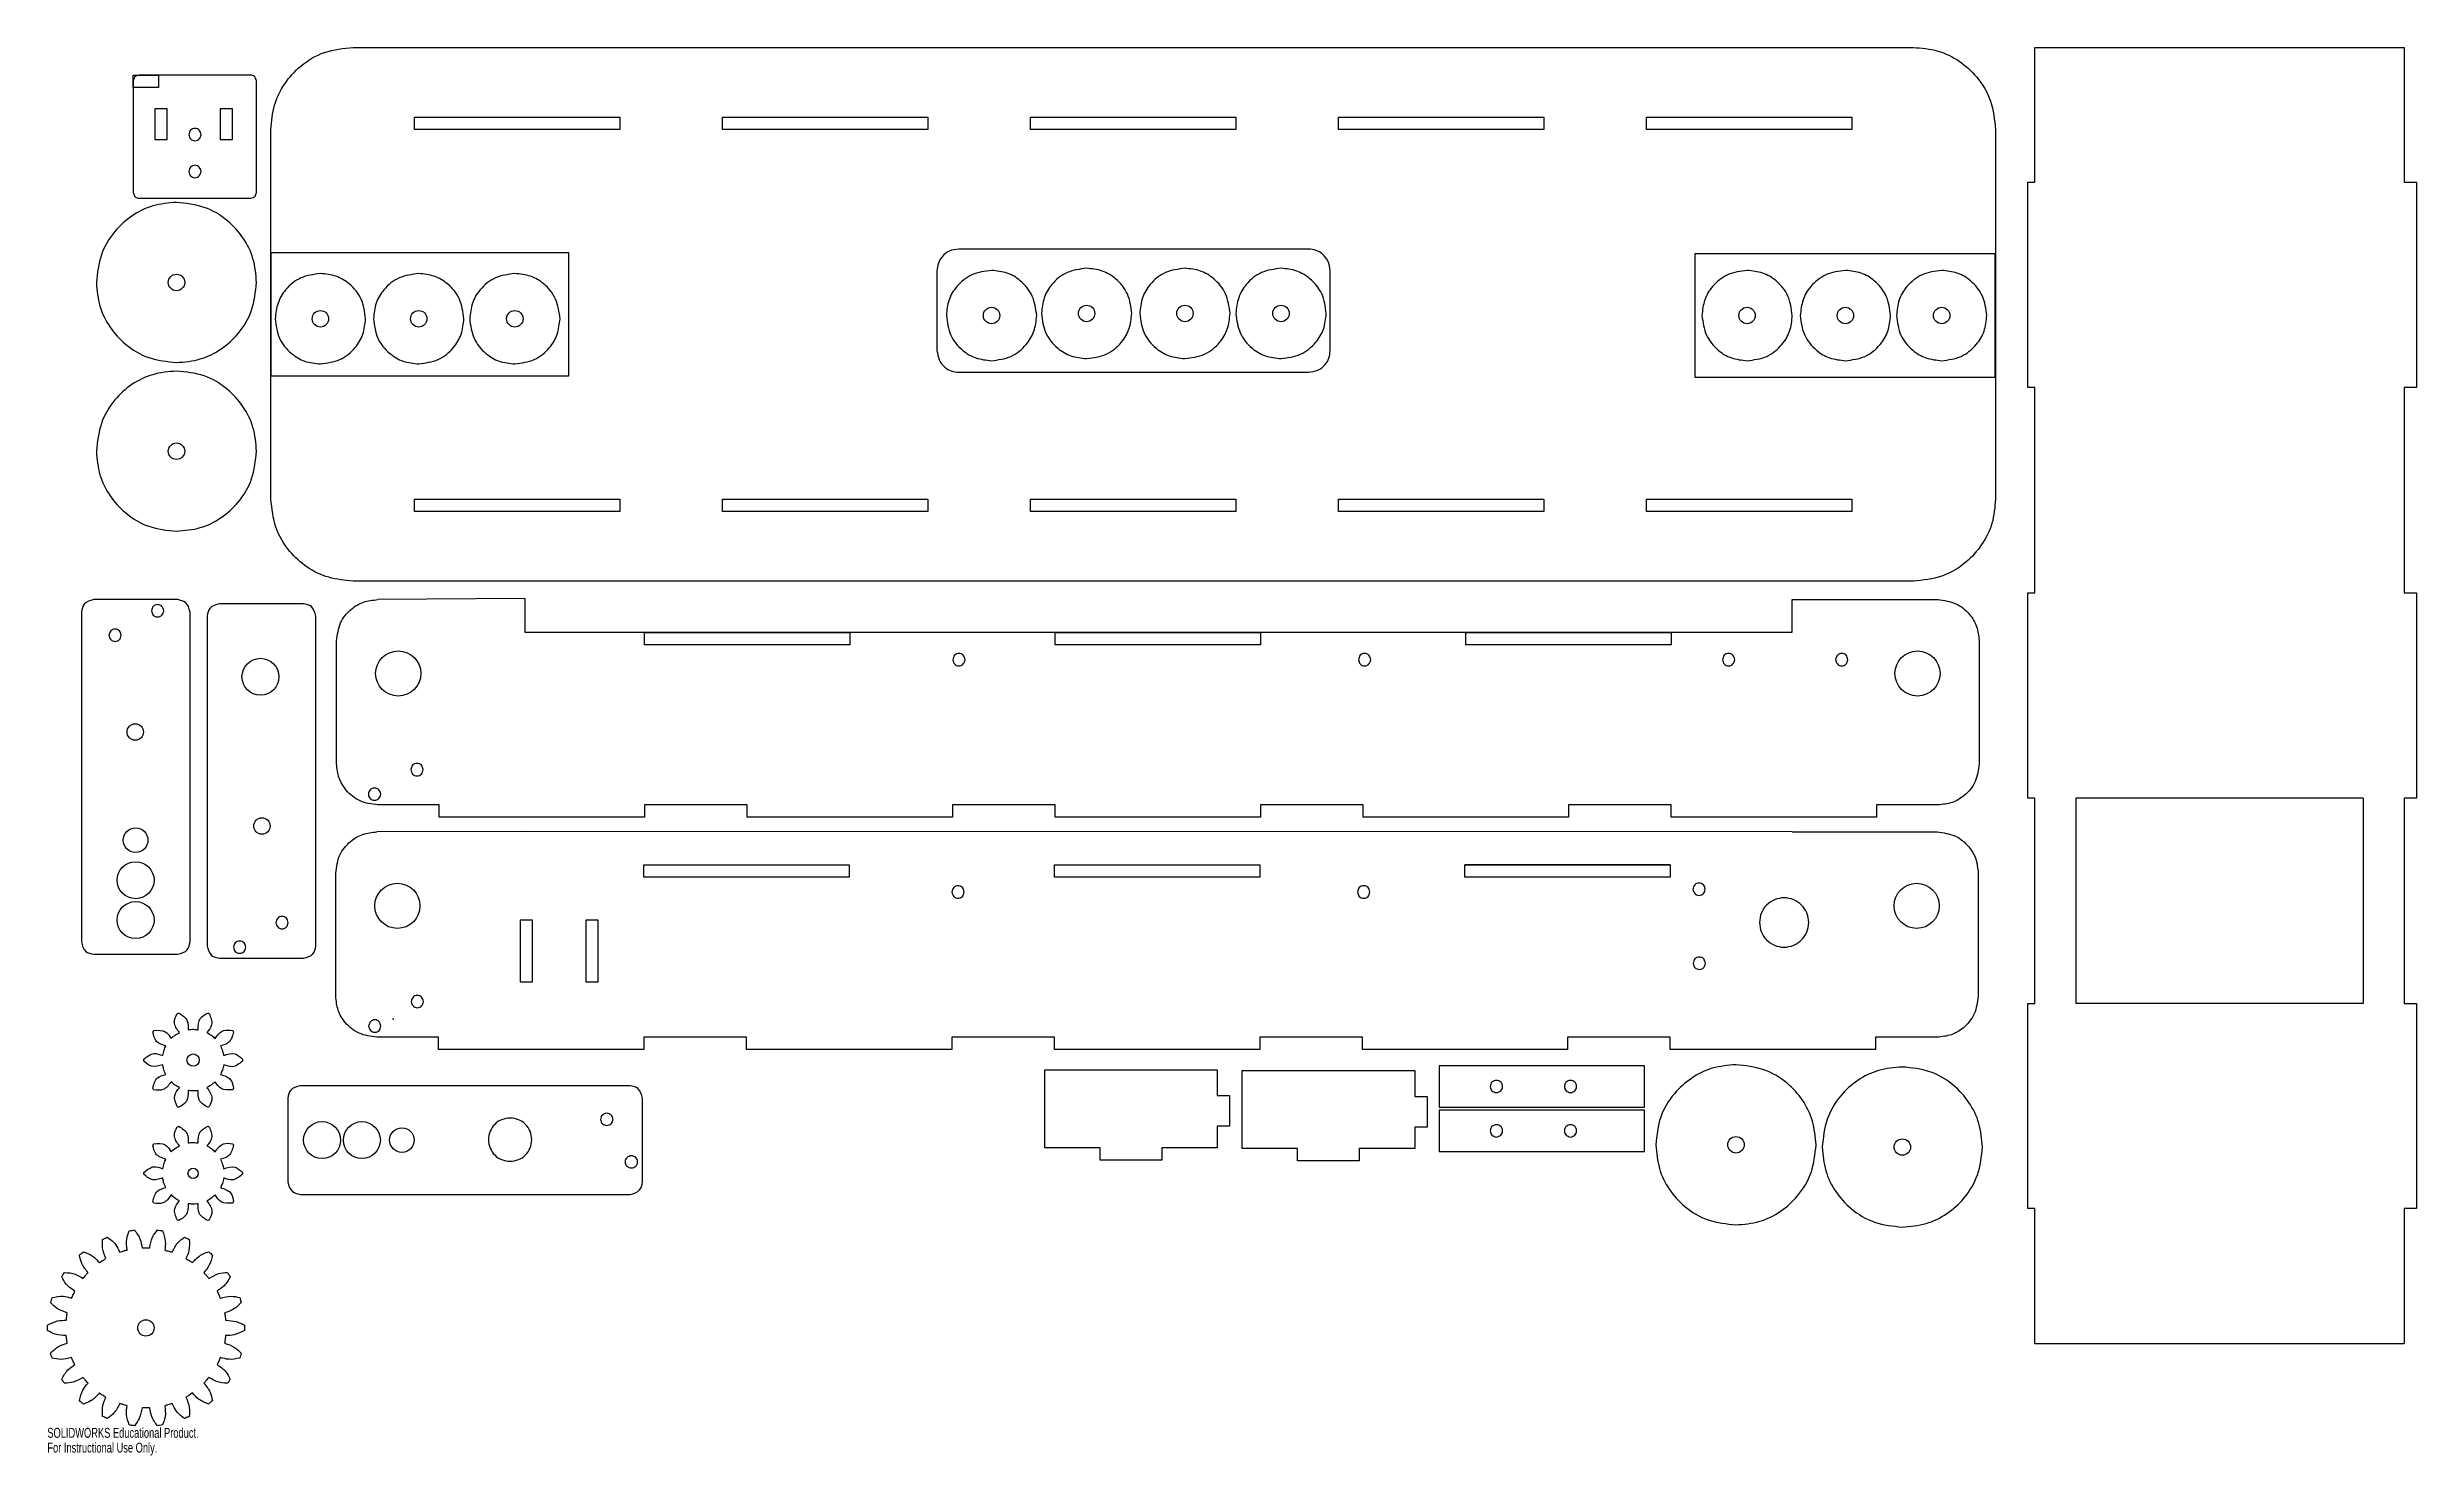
# Model space of a CAD drawing. Header units: centimetres. Extents: x -86 to 29, y -72 to -3.
import ezdxf

# ---------------------------------------------------------------- set-up
doc = ezdxf.new("R2010")
doc.units = ezdxf.units.CM
doc.styles.add('SLDTEXTSTYLE0', font='TXT', dxfattribs={"width": 0.7})

msp = doc.modelspace()

# ---------------------------------------------------------------- texts
at = {"color": 7, "linetype": 'Continuous', "char_height": 0.4834, "attachment_point": 1, "style": 'SLDTEXTSTYLE0'}
for s, insert in [('SOLIDWORKS Educational Product.', (-86.16, -70.56)), ('For Instructional Use Only.', (-86.16, -71.28))]:
    msp.add_mtext(s, dxfattribs=dict(at, insert=insert))

# ---------------------------------------------------------------- linework, layer by layer
at = {"color": 7, "linetype": 'Continuous'}
for p, q in [((-71.27, -3.31), (4.73, -3.31)), ((10.64, -9.88), (10.64, -3.31)), ((10.64, -3.31), (28.64, -3.31)), ((28.64, -3.31), (28.64, -9.88)), ((-81.98, -5.26), (-81.98, -4.66)), ((-81.98, -4.66), (-80.74, -4.66)), ((-81.98, -4.94), (-81.98, -10.37)), ((-80.74, -5.26), (-81.98, -5.26)), ((-76.26, -4.66), (-81.69, -4.66)), ((-80.74, -4.66), (-80.74, -5.26)), ((-75.98, -10.37), (-75.98, -4.94)), ((-80.33, -6.3), (-80.93, -6.3)), ((-80.93, -6.3), (-80.93, -7.8)), ((-80.33, -7.8), (-80.33, -6.3)), ((-77.14, -6.3), (-77.74, -6.3)), ((-77.74, -6.3), (-77.74, -7.8)), ((-77.14, -7.8), (-77.14, -6.3)), ((-68.27, -6.71), (-58.27, -6.71)), ((-68.27, -7.31), (-68.27, -6.71)), ((-58.27, -6.71), (-58.27, -7.31)), ((-53.27, -6.71), (-43.27, -6.71)), ((-53.27, -7.31), (-53.27, -6.71)), ((-43.27, -6.71), (-43.27, -7.31)), ((-38.27, -7.31), (-38.27, -6.71)), ((-38.27, -6.71), (-28.27, -6.71)), ((-28.27, -6.71), (-28.27, -7.31)), ((-23.27, -6.71), (-13.27, -6.71)), ((-23.27, -7.31), (-23.27, -6.71)), ((-13.27, -6.71), (-13.27, -7.31)), ((-8.27, -6.71), (1.73, -6.71)), ((-8.27, -7.31), (-8.27, -6.71)), ((1.73, -6.71), (1.73, -7.31)), ((-80.93, -7.8), (-80.33, -7.8)), ((-77.74, -7.8), (-77.14, -7.8)), ((-75.27, -25.31), (-75.27, -7.31)), ((-58.27, -7.31), (-68.27, -7.31)), ((-43.27, -7.31), (-53.27, -7.31)), ((-28.27, -7.31), (-38.27, -7.31)), ((-13.27, -7.31), (-23.27, -7.31)), ((1.73, -7.31), (-8.27, -7.31)), ((8.73, -7.31), (8.73, -25.31)), ((10.3, -19.88), (10.3, -9.88)), ((10.3, -9.88), (10.64, -9.88)), ((28.64, -9.88), (29.24, -9.88)), ((29.24, -9.88), (29.24, -19.88)), ((-81.69, -10.66), (-76.26, -10.66)), ((-60.76, -13.31), (-75.27, -13.31)), ((-75.27, -13.31), (-75.27, -19.31)), ((-60.76, -19.31), (-60.76, -13.31)), ((-24.73, -13.13), (-41.77, -13.13)), ((8.72, -13.37), (-5.92, -13.37)), ((-5.92, -13.37), (-5.92, -19.37)), ((8.72, -19.37), (8.72, -13.37)), ((-42.83, -14.19), (-42.83, -18.08)), ((-23.68, -18.08), (-23.68, -14.19)), ((-75.27, -19.31), (-60.76, -19.31)), ((-41.77, -19.13), (-24.73, -19.13)), ((-5.92, -19.37), (8.72, -19.37)), ((10.64, -19.88), (10.3, -19.88)), ((10.64, -29.88), (10.64, -19.88)), ((29.24, -19.88), (28.64, -19.88)), ((28.64, -19.88), (28.64, -29.88)), ((-68.27, -25.31), (-58.27, -25.31)), ((-68.27, -25.91), (-68.27, -25.31)), ((-58.27, -25.31), (-58.27, -25.91)), ((-53.27, -25.31), (-43.27, -25.31)), ((-53.27, -25.91), (-53.27, -25.31)), ((-43.27, -25.31), (-43.27, -25.91)), ((-38.27, -25.31), (-28.27, -25.31)), ((-38.27, -25.91), (-38.27, -25.31)), ((-28.27, -25.31), (-28.27, -25.91)), ((-23.27, -25.31), (-13.27, -25.31)), ((-23.27, -25.91), (-23.27, -25.31)), ((-13.27, -25.31), (-13.27, -25.91)), ((-8.27, -25.31), (1.73, -25.31)), ((-8.27, -25.91), (-8.27, -25.31)), ((1.73, -25.31), (1.73, -25.91)), ((-58.27, -25.91), (-68.27, -25.91)), ((-43.27, -25.91), (-53.27, -25.91)), ((-28.27, -25.91), (-38.27, -25.91)), ((-13.27, -25.91), (-23.27, -25.91)), ((1.73, -25.91), (-8.27, -25.91)), ((4.73, -29.31), (-71.27, -29.31)), ((10.3, -39.88), (10.3, -29.88)), ((10.3, -29.88), (10.64, -29.88)), ((28.64, -29.88), (29.24, -29.88)), ((29.24, -29.88), (29.23, -39.88)), ((-84.5, -30.82), (-84.5, -46.88)), ((-79.81, -30.21), (-83.9, -30.21)), ((-79.21, -46.88), (-79.21, -30.82)), ((-78.38, -31.02), (-78.38, -47.08)), ((-73.69, -30.41), (-77.77, -30.41)), ((-73.08, -47.08), (-73.08, -31.02)), ((-62.9, -30.16), (-70.07, -30.21)), ((-62.9, -30.16), (-62.9, -31.79)), ((-1.17, -30.21), (5.93, -30.21)), ((-1.17, -31.79), (-1.17, -30.21)), ((-72.07, -38.21), (-72.07, -32.21)), ((-62.9, -31.79), (-1.17, -31.79)), ((-57.07, -31.81), (-47.07, -31.81)), ((-57.07, -32.41), (-57.07, -31.81)), ((-47.07, -31.81), (-47.07, -32.41)), ((-37.07, -31.81), (-27.07, -31.81)), ((-37.07, -32.41), (-37.07, -31.81)), ((-27.07, -31.81), (-27.07, -32.41)), ((-17.07, -31.81), (-7.07, -31.81)), ((-17.07, -32.41), (-17.07, -31.81)), ((-7.07, -31.81), (-7.07, -32.41)), ((7.93, -32.21), (7.93, -38.21)), ((-47.07, -32.41), (-57.07, -32.41)), ((-27.07, -32.41), (-37.07, -32.41)), ((-7.07, -32.41), (-17.07, -32.41)), ((-67.07, -40.21), (-70.07, -40.21)), ((-67.07, -40.81), (-67.07, -40.21)), ((-52.07, -40.21), (-57.07, -40.21)), ((-57.07, -40.21), (-57.07, -40.81)), ((-52.07, -40.81), (-52.07, -40.21)), ((-37.07, -40.21), (-42.07, -40.21)), ((-42.07, -40.21), (-42.07, -40.81)), ((-37.07, -40.81), (-37.07, -40.21)), ((-22.07, -40.21), (-27.07, -40.21)), ((-27.07, -40.21), (-27.07, -40.81)), ((-22.07, -40.81), (-22.07, -40.21)), ((-7.07, -40.21), (-12.07, -40.21)), ((-12.07, -40.21), (-12.07, -40.81)), ((-7.07, -40.81), (-7.07, -40.21)), ((5.93, -40.21), (2.93, -40.21)), ((2.93, -40.21), (2.93, -40.81)), ((10.64, -39.88), (10.3, -39.88)), ((10.64, -49.88), (10.64, -39.88)), ((26.64, -39.88), (12.64, -39.88)), ((12.64, -39.88), (12.64, -49.88)), ((26.64, -39.88), (26.64, -49.88)), ((29.23, -39.88), (28.64, -39.88)), ((28.64, -39.88), (28.64, -49.88)), ((-62.94, -41.51), (-70.11, -41.53)), ((-57.07, -40.81), (-67.07, -40.81)), ((-1.17, -41.53), (-62.94, -41.51)), ((-42.07, -40.81), (-52.07, -40.81)), ((-27.07, -40.81), (-37.07, -40.81)), ((-12.07, -40.81), (-22.07, -40.81)), ((2.93, -40.81), (-7.07, -40.81)), ((-1.17, -41.53), (5.89, -41.53)), ((-72.11, -49.53), (-72.11, -43.53)), ((-57.11, -43.73), (-57.11, -43.13)), ((-57.11, -43.13), (-47.11, -43.13)), ((-47.11, -43.73), (-57.11, -43.73)), ((-47.11, -43.13), (-47.11, -43.73)), ((-37.11, -43.73), (-37.11, -43.13)), ((-37.11, -43.13), (-27.11, -43.13)), ((-27.11, -43.73), (-37.11, -43.73)), ((-27.11, -43.13), (-27.11, -43.73)), ((-17.11, -43.73), (-17.11, -43.13)), ((-7.11, -43.13), (-17.11, -43.13)), ((-17.11, -43.13), (-7.11, -43.13)), ((-7.11, -43.73), (-17.11, -43.73)), ((-7.11, -43.13), (-7.11, -43.73)), ((7.89, -43.53), (7.89, -49.53)), ((-62.53, -45.83), (-63.13, -45.83)), ((-63.13, -45.83), (-63.13, -48.83)), ((-62.53, -48.83), (-62.53, -45.83)), ((-59.33, -45.83), (-59.93, -45.83)), ((-59.93, -45.83), (-59.93, -48.83)), ((-59.33, -48.83), (-59.33, -45.83)), ((-83.9, -47.48), (-79.81, -47.48)), ((-77.77, -47.68), (-73.69, -47.68)), ((-63.13, -48.83), (-62.53, -48.83)), ((-59.93, -48.83), (-59.33, -48.83)), ((-69.3, -50.63), (-69.33, -50.63)), ((-69.33, -50.63), (-69.33, -50.65)), ((-69.33, -50.65), (-69.3, -50.65)), ((-69.3, -50.65), (-69.3, -50.63)), ((10.3, -59.88), (10.3, -49.88)), ((10.3, -49.88), (10.64, -49.88)), ((26.64, -49.88), (12.64, -49.88)), ((28.64, -49.88), (29.24, -49.88)), ((29.24, -49.88), (29.24, -59.88)), ((-67.11, -51.53), (-70.11, -51.53)), ((-67.11, -52.13), (-67.11, -51.53)), ((-52.11, -51.53), (-57.11, -51.53)), ((-57.11, -51.53), (-57.11, -52.13)), ((-52.11, -52.13), (-52.11, -51.53)), ((-37.11, -51.53), (-42.11, -51.53)), ((-42.11, -51.53), (-42.11, -52.13)), ((-37.11, -52.13), (-37.11, -51.53)), ((-22.11, -51.53), (-27.11, -51.53)), ((-27.11, -51.53), (-27.11, -52.13)), ((-22.11, -52.13), (-22.11, -51.53)), ((-7.11, -51.53), (-12.11, -51.53)), ((-12.11, -51.53), (-12.11, -52.13)), ((-7.11, -52.13), (-7.11, -51.53)), ((5.89, -51.53), (2.89, -51.53)), ((2.89, -51.53), (2.89, -52.13)), ((-57.11, -52.13), (-67.11, -52.13)), ((-42.11, -52.13), (-52.11, -52.13)), ((-27.11, -52.13), (-37.11, -52.13)), ((-12.11, -52.13), (-22.11, -52.13)), ((-8.36, -52.93), (-18.36, -52.93)), ((-18.36, -52.93), (-18.36, -54.93)), ((-8.36, -54.93), (-8.36, -52.93)), ((2.89, -52.13), (-7.11, -52.13)), ((-57.78, -53.89), (-73.84, -53.89)), ((-37.58, -56.91), (-37.58, -53.11)), ((-37.58, -53.11), (-29.18, -53.11)), ((-29.18, -53.11), (-29.18, -54.37)), ((-27.96, -56.95), (-27.96, -53.15)), ((-27.96, -53.15), (-19.56, -53.15)), ((-19.56, -53.15), (-19.56, -54.41)), ((-74.45, -54.5), (-74.45, -58.58)), ((-57.17, -58.58), (-57.17, -54.5)), ((-29.18, -54.37), (-28.58, -54.37)), ((-28.58, -54.37), (-28.58, -55.87)), ((-19.56, -54.41), (-18.96, -54.41)), ((-18.96, -54.41), (-18.96, -55.91)), ((-18.36, -54.93), (-8.36, -54.93)), ((-8.36, -55.09), (-18.36, -55.09)), ((-18.36, -55.09), (-18.36, -57.09)), ((-8.36, -57.09), (-8.36, -55.09)), ((-28.58, -55.87), (-29.18, -55.87)), ((-29.18, -55.87), (-29.18, -56.91)), ((-18.96, -55.91), (-19.56, -55.91)), ((-19.56, -55.91), (-19.56, -56.95)), ((-34.88, -56.92), (-37.58, -56.91)), ((-34.88, -57.52), (-34.88, -56.92)), ((-31.88, -57.52), (-34.88, -57.52)), ((-29.18, -56.91), (-31.88, -56.92)), ((-31.88, -56.92), (-31.88, -57.52)), ((-25.26, -56.95), (-27.96, -56.95)), ((-25.26, -57.55), (-25.26, -56.95)), ((-22.26, -57.55), (-25.26, -57.55)), ((-19.56, -56.95), (-22.26, -56.95)), ((-22.26, -56.95), (-22.26, -57.55)), ((-18.36, -57.09), (-8.36, -57.09)), ((-73.84, -59.19), (-57.78, -59.19)), ((10.64, -59.88), (10.3, -59.88)), ((10.64, -66.45), (10.64, -59.88)), ((29.24, -59.88), (28.64, -59.88)), ((28.64, -59.88), (28.64, -66.45)), ((10.64, -66.45), (28.64, -66.45))]:
    msp.add_line(p, q, dxfattribs=at)
for centre, radius in [((-79.87, -14.76), 0.4), ((-72.86, -16.53), 0.4), ((-68.07, -16.53), 0.4), ((-63.39, -16.53), 0.4), ((-40.17, -16.37), 0.4), ((-35.54, -16.27), 0.4), ((-30.75, -16.27), 0.4), ((-26.07, -16.27), 0.4), ((-3.37, -16.37), 0.4), ((1.42, -16.37), 0.4), ((6.11, -16.37), 0.4), ((-79.87, -22.98), 0.4), ((-75.78, -33.97), 0.9), ((-69.07, -33.81), 1.1), ((4.93, -33.81), 1.1), ((-81.88, -36.66), 0.4), ((-81.86, -41.93), 0.6), ((-75.71, -41.24), 0.4), ((-81.86, -43.88), 0.9), ((-81.86, -45.82), 0.9), ((-69.11, -45.13), 1.1), ((4.89, -45.13), 1.1), ((-79.06, -52.64), 0.3), ((-72.78, -56.54), 0.9), ((-70.84, -56.54), 0.9), ((-68.89, -56.54), 0.6), ((-3.91, -56.77), 0.4), ((4.19, -56.88), 0.4), ((-79.06, -58.16), 0.25), ((-81.36, -65.69), 0.4)]:
    msp.add_circle(centre, radius, dxfattribs=at)
for points, knots in [([(-75.27, -7.31), (-75.24, -6.91), (-75.17, -6.12), (-74.64, -5.05), (-73.82, -4.14), (-72.67, -3.45), (-71.74, -3.35), (-71.27, -3.31)], [0, 0, 0, 0, 0.191415, 0.376259, 0.55902, 0.775587, 1, 1, 1, 1]), ([(4.73, -3.31), (5.13, -3.34), (5.92, -3.41), (6.99, -3.94), (7.9, -4.76), (8.59, -5.91), (8.68, -6.84), (8.73, -7.31)], [0, 0, 0, 0, 0.191416, 0.376259, 0.55902, 0.775587, 1, 1, 1, 1]), ([(-81.69, -4.66), (-81.78, -4.68), (-81.93, -4.72), (-81.96, -4.87), (-81.98, -4.94)], [0, 0, 0, 0, 0.555687, 1, 1, 1, 1]), ([(-75.98, -4.94), (-76, -4.86), (-76.04, -4.7), (-76.19, -4.67), (-76.26, -4.66)], [0, 0, 0, 0, 0.555666, 1, 1, 1, 1]), ([(-78.67, -7.56), (-78.69, -7.48), (-78.73, -7.32), (-78.97, -7.22), (-79.21, -7.32), (-79.25, -7.48), (-79.27, -7.56)], [0, 0, 0, 0, 0.250013, 0.500006, 0.750003, 1, 1, 1, 1]), ([(-79.27, -7.56), (-79.25, -7.64), (-79.21, -7.79), (-78.97, -7.89), (-78.73, -7.79), (-78.69, -7.64), (-78.67, -7.56)], [0, 0, 0, 0, 0.249991, 0.499995, 0.749997, 1, 1, 1, 1]), ([(-78.67, -9.35), (-78.69, -9.28), (-78.73, -9.12), (-78.97, -9.02), (-79.21, -9.12), (-79.25, -9.28), (-79.27, -9.35)], [0, 0, 0, 0, 0.250012, 0.500009, 0.750005, 1, 1, 1, 1]), ([(-81.98, -10.37), (-81.95, -10.46), (-81.91, -10.61), (-81.76, -10.64), (-81.69, -10.66)], [0, 0, 0, 0, 0.555652, 1, 1, 1, 1]), ([(-79.27, -9.35), (-79.25, -9.43), (-79.21, -9.59), (-78.97, -9.69), (-78.73, -9.59), (-78.69, -9.43), (-78.67, -9.35)], [0, 0, 0, 0, 0.249987, 0.499991, 0.749996, 1, 1, 1, 1]), ([(-76.26, -10.66), (-76.18, -10.63), (-76.02, -10.59), (-75.99, -10.44), (-75.98, -10.37)], [0, 0, 0, 0, 0.555657, 1, 1, 1, 1]), ([(-79.87, -10.86), (-80.26, -10.89), (-81.03, -10.96), (-82.07, -11.48), (-82.96, -12.28), (-83.63, -13.4), (-83.72, -14.3), (-83.77, -14.76)], [0, 0, 0, 0, 0.1914187, 0.3762612, 0.559022, 0.775588, 1, 1, 1, 1]), ([(-75.97, -14.76), (-76, -14.37), (-76.07, -13.6), (-76.59, -12.56), (-77.39, -11.67), (-78.51, -11), (-79.41, -10.91), (-79.87, -10.86)], [0, 0, 0, 0, 0.191416, 0.3762591, 0.5590205, 0.7755872, 1, 1, 1, 1]), ([(-41.77, -13.13), (-41.93, -13.15), (-42.24, -13.19), (-42.58, -13.48), (-42.79, -13.82), (-42.81, -14.07), (-42.83, -14.19)], [0, 0, 0, 0, 0.283705, 0.557916, 0.775025, 1, 1, 1, 1]), ([(-23.68, -14.19), (-23.7, -14.03), (-23.74, -13.72), (-24.02, -13.38), (-24.36, -13.17), (-24.61, -13.15), (-24.73, -13.13)], [0, 0, 0, 0, 0.283706, 0.557917, 0.775026, 1, 1, 1, 1]), ([(-83.77, -14.76), (-83.74, -15.15), (-83.67, -15.92), (-83.15, -16.96), (-82.35, -17.85), (-81.23, -18.52), (-80.33, -18.61), (-79.87, -18.66)], [0, 0, 0, 0, 0.191415, 0.376258, 0.55902, 0.775587, 1, 1, 1, 1]), ([(-79.87, -18.66), (-79.48, -18.63), (-78.71, -18.56), (-77.67, -18.04), (-76.78, -17.24), (-76.11, -16.12), (-76.02, -15.22), (-75.97, -14.76)], [0, 0, 0, 0, 0.1914123, 0.3762564, 0.5590188, 0.7755866, 1, 1, 1, 1]), ([(-72.86, -14.33), (-73.19, -14.37), (-73.83, -14.45), (-74.55, -15.04), (-74.98, -15.76), (-75.04, -16.27), (-75.06, -16.53)], [0, 0, 0, 0, 0.283713, 0.557921, 0.775028, 1, 1, 1, 1]), ([(-70.66, -16.53), (-70.7, -16.2), (-70.79, -15.55), (-71.38, -14.84), (-72.09, -14.4), (-72.6, -14.35), (-72.86, -14.33)], [0, 0, 0, 0, 0.283706, 0.557917, 0.775026, 1, 1, 1, 1]), ([(-68.07, -14.33), (-68.4, -14.37), (-69.05, -14.45), (-69.76, -15.04), (-70.2, -15.76), (-70.25, -16.27), (-70.27, -16.53)], [0, 0, 0, 0, 0.283708, 0.557918, 0.775026, 1, 1, 1, 1]), ([(-65.87, -16.53), (-65.92, -16.2), (-66, -15.55), (-66.59, -14.84), (-67.31, -14.4), (-67.82, -14.35), (-68.07, -14.33)], [0, 0, 0, 0, 0.283707, 0.557918, 0.775026, 1, 1, 1, 1]), ([(-63.39, -14.33), (-63.72, -14.37), (-64.36, -14.45), (-65.08, -15.04), (-65.51, -15.76), (-65.56, -16.27), (-65.59, -16.53)], [0, 0, 0, 0, 0.283705, 0.557916, 0.775025, 1, 1, 1, 1]), ([(-61.19, -16.53), (-61.23, -16.2), (-61.32, -15.55), (-61.9, -14.84), (-62.62, -14.4), (-63.13, -14.35), (-63.39, -14.33)], [0, 0, 0, 0, 0.283707, 0.557918, 0.775026, 1, 1, 1, 1]), ([(-40.17, -14.17), (-40.5, -14.21), (-41.15, -14.3), (-41.86, -14.88), (-42.3, -15.6), (-42.35, -16.11), (-42.37, -16.37)], [0, 0, 0, 0, 0.283707, 0.557917, 0.775026, 1, 1, 1, 1]), ([(-37.97, -16.37), (-38.02, -16.04), (-38.1, -15.4), (-38.69, -14.68), (-39.4, -14.25), (-39.91, -14.2), (-40.17, -14.17)], [0, 0, 0, 0, 0.283706, 0.557917, 0.775026, 1, 1, 1, 1]), ([(-35.54, -14.07), (-35.87, -14.11), (-36.51, -14.19), (-37.23, -14.78), (-37.66, -15.5), (-37.71, -16.01), (-37.74, -16.27)], [0, 0, 0, 0, 0.283705, 0.557915, 0.775024, 1, 1, 1, 1]), ([(-33.34, -16.27), (-33.38, -15.94), (-33.47, -15.3), (-34.05, -14.58), (-34.77, -14.15), (-35.28, -14.09), (-35.54, -14.07)], [0, 0, 0, 0, 0.283706, 0.557917, 0.775026, 1, 1, 1, 1]), ([(-30.75, -14.07), (-31.08, -14.11), (-31.73, -14.19), (-32.44, -14.78), (-32.87, -15.5), (-32.93, -16.01), (-32.95, -16.27)], [0, 0, 0, 0, 0.283704, 0.557916, 0.775025, 1, 1, 1, 1]), ([(-28.55, -16.27), (-28.6, -15.94), (-28.68, -15.3), (-29.27, -14.58), (-29.98, -14.15), (-30.49, -14.09), (-30.75, -14.07)], [0, 0, 0, 0, 0.283706, 0.557918, 0.775026, 1, 1, 1, 1]), ([(-26.07, -14.07), (-26.4, -14.11), (-27.04, -14.19), (-27.76, -14.78), (-28.19, -15.5), (-28.24, -16.01), (-28.27, -16.27)], [0, 0, 0, 0, 0.283707, 0.557917, 0.775025, 1, 1, 1, 1]), ([(-23.87, -16.27), (-23.91, -15.94), (-23.99, -15.3), (-24.58, -14.58), (-25.3, -14.15), (-25.81, -14.09), (-26.07, -14.07)], [0, 0, 0, 0, 0.283706, 0.557917, 0.775026, 1, 1, 1, 1]), ([(-3.37, -14.17), (-3.69, -14.21), (-4.34, -14.3), (-5.05, -14.88), (-5.49, -15.6), (-5.54, -16.11), (-5.57, -16.37)], [0, 0, 0, 0, 0.283704, 0.557916, 0.775025, 1, 1, 1, 1]), ([(-1.17, -16.37), (-1.21, -16.04), (-1.29, -15.4), (-1.88, -14.68), (-2.6, -14.25), (-3.11, -14.2), (-3.37, -14.17)], [0, 0, 0, 0, 0.283705, 0.557917, 0.775025, 1, 1, 1, 1]), ([(1.42, -14.17), (1.09, -14.21), (0.45, -14.3), (-0.27, -14.88), (-0.7, -15.6), (-0.75, -16.11), (-0.78, -16.37)], [0, 0, 0, 0, 0.283704, 0.557916, 0.775025, 1, 1, 1, 1]), ([(3.62, -16.37), (3.58, -16.04), (3.49, -15.4), (2.91, -14.68), (2.19, -14.25), (1.68, -14.2), (1.42, -14.17)], [0, 0, 0, 0, 0.283705, 0.557917, 0.775025, 1, 1, 1, 1]), ([(6.11, -14.17), (5.78, -14.21), (5.13, -14.3), (4.42, -14.88), (3.98, -15.6), (3.93, -16.11), (3.91, -16.37)], [0, 0, 0, 0, 0.283704, 0.557915, 0.775025, 1, 1, 1, 1]), ([(8.31, -16.37), (8.26, -16.04), (8.18, -15.4), (7.59, -14.68), (6.87, -14.25), (6.36, -14.2), (6.11, -14.17)], [0, 0, 0, 0, 0.283705, 0.557917, 0.775026, 1, 1, 1, 1]), ([(-75.06, -16.53), (-75.02, -16.85), (-74.94, -17.5), (-74.35, -18.21), (-73.63, -18.65), (-73.12, -18.7), (-72.86, -18.73)], [0, 0, 0, 0, 0.283704, 0.557916, 0.775026, 1, 1, 1, 1]), ([(-72.86, -18.73), (-72.53, -18.68), (-71.89, -18.6), (-71.17, -18.01), (-70.74, -17.29), (-70.69, -16.78), (-70.66, -16.53)], [0, 0, 0, 0, 0.283697, 0.557912, 0.775023, 1, 1, 1, 1]), ([(-70.27, -16.53), (-70.23, -16.85), (-70.15, -17.5), (-69.56, -18.21), (-68.84, -18.65), (-68.33, -18.7), (-68.07, -18.73)], [0, 0, 0, 0, 0.283703, 0.557915, 0.775025, 1, 1, 1, 1]), ([(-68.07, -18.73), (-67.75, -18.68), (-67.1, -18.6), (-66.39, -18.01), (-65.95, -17.29), (-65.9, -16.78), (-65.87, -16.53)], [0, 0, 0, 0, 0.283702, 0.557915, 0.775025, 1, 1, 1, 1]), ([(-65.59, -16.53), (-65.55, -16.85), (-65.46, -17.5), (-64.88, -18.21), (-64.16, -18.65), (-63.65, -18.7), (-63.39, -18.73)], [0, 0, 0, 0, 0.283704, 0.557916, 0.775026, 1, 1, 1, 1]), ([(-63.39, -18.73), (-63.06, -18.68), (-62.42, -18.6), (-61.7, -18.01), (-61.27, -17.29), (-61.22, -16.78), (-61.19, -16.53)], [0, 0, 0, 0, 0.283705, 0.557917, 0.775026, 1, 1, 1, 1]), ([(-42.37, -16.37), (-42.33, -16.7), (-42.25, -17.34), (-41.66, -18.06), (-40.94, -18.49), (-40.43, -18.54), (-40.17, -18.57)], [0, 0, 0, 0, 0.283704, 0.557916, 0.775025, 1, 1, 1, 1]), ([(-40.17, -18.57), (-39.85, -18.53), (-39.2, -18.45), (-38.49, -17.86), (-38.05, -17.14), (-38, -16.63), (-37.97, -16.37)], [0, 0, 0, 0, 0.283703, 0.557916, 0.775025, 1, 1, 1, 1]), ([(-37.74, -16.27), (-37.7, -16.6), (-37.61, -17.24), (-37.03, -17.96), (-36.31, -18.39), (-35.8, -18.44), (-35.54, -18.47)], [0, 0, 0, 0, 0.283704, 0.557916, 0.775025, 1, 1, 1, 1]), ([(-35.54, -18.47), (-35.21, -18.43), (-34.57, -18.34), (-33.85, -17.75), (-33.42, -17.04), (-33.37, -16.53), (-33.34, -16.27)], [0, 0, 0, 0, 0.283705, 0.557917, 0.775026, 1, 1, 1, 1]), ([(-32.95, -16.27), (-32.91, -16.6), (-32.83, -17.24), (-32.24, -17.96), (-31.52, -18.39), (-31.01, -18.44), (-30.75, -18.47)], [0, 0, 0, 0, 0.283704, 0.557916, 0.775025, 1, 1, 1, 1]), ([(-30.75, -18.47), (-30.43, -18.43), (-29.78, -18.34), (-29.06, -17.75), (-28.63, -17.04), (-28.58, -16.53), (-28.55, -16.27)], [0, 0, 0, 0, 0.283705, 0.557917, 0.775026, 1, 1, 1, 1]), ([(-28.27, -16.27), (-28.23, -16.6), (-28.14, -17.24), (-27.56, -17.96), (-26.84, -18.39), (-26.33, -18.44), (-26.07, -18.47)], [0, 0, 0, 0, 0.283705, 0.557917, 0.775025, 1, 1, 1, 1]), ([(-26.07, -18.47), (-25.74, -18.43), (-25.1, -18.34), (-24.38, -17.75), (-23.95, -17.04), (-23.89, -16.53), (-23.87, -16.27)], [0, 0, 0, 0, 0.283703, 0.557916, 0.775025, 1, 1, 1, 1]), ([(-5.57, -16.37), (-5.52, -16.7), (-5.44, -17.34), (-4.85, -18.06), (-4.14, -18.49), (-3.63, -18.54), (-3.37, -18.57)], [0, 0, 0, 0, 0.283705, 0.557916, 0.775026, 1, 1, 1, 1]), ([(-3.37, -18.57), (-3.04, -18.53), (-2.39, -18.45), (-1.68, -17.86), (-1.24, -17.14), (-1.19, -16.63), (-1.17, -16.37)], [0, 0, 0, 0, 0.283705, 0.557917, 0.775026, 1, 1, 1, 1]), ([(-0.78, -16.37), (-0.74, -16.7), (-0.65, -17.34), (-0.07, -18.06), (0.65, -18.49), (1.16, -18.54), (1.42, -18.57)], [0, 0, 0, 0, 0.283704, 0.557916, 0.775025, 1, 1, 1, 1]), ([(1.42, -18.57), (1.75, -18.53), (2.39, -18.45), (3.11, -17.86), (3.54, -17.14), (3.59, -16.63), (3.62, -16.37)], [0, 0, 0, 0, 0.283706, 0.557917, 0.775026, 1, 1, 1, 1]), ([(3.91, -16.37), (3.95, -16.7), (4.03, -17.34), (4.62, -18.06), (5.34, -18.49), (5.85, -18.54), (6.11, -18.57)], [0, 0, 0, 0, 0.283705, 0.557917, 0.775026, 1, 1, 1, 1]), ([(6.11, -18.57), (6.43, -18.53), (7.08, -18.45), (7.79, -17.86), (8.23, -17.14), (8.28, -16.63), (8.31, -16.37)], [0, 0, 0, 0, 0.283706, 0.557918, 0.775026, 1, 1, 1, 1]), ([(-42.83, -18.08), (-42.8, -18.23), (-42.76, -18.54), (-42.48, -18.89), (-42.14, -19.1), (-41.89, -19.12), (-41.77, -19.13)], [0, 0, 0, 0, 0.283705, 0.557918, 0.775027, 1, 1, 1, 1]), ([(-24.73, -19.13), (-24.58, -19.11), (-24.27, -19.07), (-23.92, -18.79), (-23.71, -18.45), (-23.69, -18.2), (-23.68, -18.08)], [0, 0, 0, 0, 0.283701, 0.557913, 0.775024, 1, 1, 1, 1]), ([(-79.87, -19.08), (-80.26, -19.11), (-81.03, -19.18), (-82.07, -19.69), (-82.96, -20.49), (-83.63, -21.62), (-83.72, -22.52), (-83.77, -22.98)], [0, 0, 0, 0, 0.191419, 0.376261, 0.559022, 0.775588, 1, 1, 1, 1]), ([(-75.97, -22.98), (-76, -22.58), (-76.07, -21.82), (-76.59, -20.78), (-77.39, -19.89), (-78.51, -19.21), (-79.41, -19.12), (-79.87, -19.08)], [0, 0, 0, 0, 0.191416, 0.3762591, 0.5590205, 0.7755872, 1, 1, 1, 1]), ([(-83.77, -22.98), (-83.74, -23.37), (-83.67, -24.13), (-83.15, -25.18), (-82.35, -26.06), (-81.23, -26.74), (-80.33, -26.83), (-79.87, -26.88)], [0, 0, 0, 0, 0.191415, 0.376258, 0.55902, 0.775587, 1, 1, 1, 1]), ([(-79.87, -26.88), (-79.48, -26.84), (-78.71, -26.78), (-77.67, -26.26), (-76.78, -25.46), (-76.11, -24.34), (-76.02, -23.43), (-75.97, -22.98)], [0, 0, 0, 0, 0.1914123, 0.3762564, 0.5590188, 0.7755866, 1, 1, 1, 1]), ([(-71.27, -29.31), (-71.67, -29.27), (-72.46, -29.2), (-73.53, -28.67), (-74.44, -27.85), (-75.13, -26.7), (-75.22, -25.78), (-75.27, -25.31)], [0, 0, 0, 0, 0.191417, 0.37626, 0.559021, 0.775588, 1, 1, 1, 1]), ([(8.73, -25.31), (8.7, -25.71), (8.63, -26.5), (8.1, -27.56), (7.28, -28.47), (6.12, -29.17), (5.2, -29.26), (4.73, -29.31)], [0, 0, 0, 0, 0.191415, 0.376259, 0.55902, 0.775587, 1, 1, 1, 1]), ([(-83.9, -30.21), (-84.08, -30.26), (-84.41, -30.35), (-84.47, -30.67), (-84.5, -30.82)], [0, 0, 0, 0, 0.555681, 1, 1, 1, 1]), ([(-80.49, -30.75), (-80.51, -30.67), (-80.55, -30.52), (-80.79, -30.42), (-81.04, -30.52), (-81.07, -30.67), (-81.09, -30.75)], [0, 0, 0, 0, 0.25001, 0.500004, 0.750002, 1, 1, 1, 1]), ([(-81.09, -30.75), (-81.07, -30.83), (-81.04, -30.99), (-80.79, -31.08), (-80.55, -30.99), (-80.51, -30.83), (-80.49, -30.75)], [0, 0, 0, 0, 0.249992, 0.499997, 0.749999, 1, 1, 1, 1]), ([(-79.21, -30.82), (-79.26, -30.63), (-79.34, -30.31), (-79.67, -30.24), (-79.81, -30.21)], [0, 0, 0, 0, 0.555661, 1, 1, 1, 1]), ([(-77.77, -30.41), (-77.95, -30.46), (-78.28, -30.55), (-78.35, -30.87), (-78.38, -31.02)], [0, 0, 0, 0, 0.555668, 1, 1, 1, 1]), ([(-73.08, -31.02), (-73.13, -30.83), (-73.22, -30.51), (-73.54, -30.44), (-73.69, -30.41)], [0, 0, 0, 0, 0.555666, 1, 1, 1, 1]), ([(-72.07, -32.21), (-72.03, -31.91), (-71.96, -31.33), (-71.42, -30.68), (-70.77, -30.28), (-70.31, -30.24), (-70.07, -30.21)], [0, 0, 0, 0, 0.2837043, 0.5579161, 0.7750251, 1, 1, 1, 1]), ([(5.93, -30.21), (6.23, -30.25), (6.81, -30.33), (7.46, -30.86), (7.86, -31.51), (7.91, -31.98), (7.93, -32.21)], [0, 0, 0, 0, 0.2837049, 0.5579166, 0.7750254, 1, 1, 1, 1]), ([(-82.56, -31.95), (-82.58, -31.87), (-82.62, -31.71), (-82.86, -31.62), (-83.1, -31.71), (-83.14, -31.87), (-83.16, -31.95)], [0, 0, 0, 0, 0.250006, 0.500002, 0.750001, 1, 1, 1, 1]), ([(-83.16, -31.95), (-83.14, -32.03), (-83.1, -32.18), (-82.86, -32.28), (-82.62, -32.18), (-82.58, -32.03), (-82.56, -31.95)], [0, 0, 0, 0, 0.249996, 0.5, 0.75, 1, 1, 1, 1]), ([(-41.46, -33.14), (-41.48, -33.06), (-41.52, -32.9), (-41.76, -32.8), (-42, -32.9), (-42.04, -33.06), (-42.06, -33.14)], [0, 0, 0, 0, 0.250005, 0.500003, 0.750002, 1, 1, 1, 1]), ([(-42.06, -33.14), (-42.04, -33.21), (-42, -33.37), (-41.76, -33.47), (-41.52, -33.37), (-41.48, -33.21), (-41.46, -33.14)], [0, 0, 0, 0, 0.249995, 0.499997, 0.749998, 1, 1, 1, 1]), ([(-21.7, -33.14), (-21.72, -33.06), (-21.76, -32.9), (-22, -32.8), (-22.25, -32.9), (-22.28, -33.06), (-22.3, -33.14)], [0, 0, 0, 0, 0.250002, 0.499999, 0.749999, 1, 1, 1, 1]), ([(-22.3, -33.14), (-22.28, -33.21), (-22.25, -33.37), (-22, -33.47), (-21.76, -33.37), (-21.72, -33.21), (-21.7, -33.14)], [0, 0, 0, 0, 0.249998, 0.5, 0.749999, 1, 1, 1, 1]), ([(-3.97, -33.14), (-3.99, -33.06), (-4.03, -32.9), (-4.27, -32.8), (-4.51, -32.9), (-4.55, -33.06), (-4.57, -33.14)], [0, 0, 0, 0, 0.250001, 0.499998, 0.749999, 1, 1, 1, 1]), ([(-4.57, -33.14), (-4.55, -33.21), (-4.51, -33.37), (-4.27, -33.47), (-4.03, -33.37), (-3.99, -33.21), (-3.97, -33.14)], [0, 0, 0, 0, 0.250001, 0.500002, 0.75, 1, 1, 1, 1]), ([(1.54, -33.14), (1.52, -33.06), (1.48, -32.9), (1.24, -32.8), (1, -32.9), (0.96, -33.06), (0.94, -33.14)], [0, 0, 0, 0, 0.250001, 0.500002, 0.75, 1, 1, 1, 1]), ([(0.94, -33.14), (0.96, -33.21), (1, -33.37), (1.24, -33.47), (1.48, -33.37), (1.52, -33.21), (1.54, -33.14)], [0, 0, 0, 0, 0.25, 0.499998, 0.749999, 1, 1, 1, 1]), ([(-70.07, -40.21), (-70.37, -40.17), (-70.95, -40.1), (-71.6, -39.56), (-72, -38.91), (-72.05, -38.45), (-72.07, -38.21)], [0, 0, 0, 0, 0.2837069, 0.5579179, 0.7750261, 1, 1, 1, 1]), ([(-67.86, -38.49), (-67.87, -38.42), (-67.91, -38.26), (-68.16, -38.16), (-68.4, -38.26), (-68.44, -38.42), (-68.46, -38.49)], [0, 0, 0, 0, 0.25001, 0.500009, 0.750004, 1, 1, 1, 1]), ([(-68.46, -38.49), (-68.44, -38.57), (-68.4, -38.73), (-68.16, -38.83), (-67.91, -38.73), (-67.87, -38.57), (-67.86, -38.49)], [0, 0, 0, 0, 0.249992, 0.499993, 0.749996, 1, 1, 1, 1]), ([(7.93, -38.21), (7.89, -38.51), (7.82, -39.1), (7.28, -39.75), (6.63, -40.14), (6.17, -40.19), (5.93, -40.21)], [0, 0, 0, 0, 0.283705, 0.557916, 0.775025, 1, 1, 1, 1]), ([(-69.92, -39.69), (-69.94, -39.61), (-69.98, -39.45), (-70.22, -39.36), (-70.47, -39.45), (-70.51, -39.61), (-70.52, -39.69)], [0, 0, 0, 0, 0.250006, 0.500006, 0.750003, 1, 1, 1, 1]), ([(-70.52, -39.69), (-70.51, -39.77), (-70.47, -39.92), (-70.22, -40.02), (-69.98, -39.92), (-69.94, -39.77), (-69.92, -39.69)], [0, 0, 0, 0, 0.249996, 0.499995, 0.749998, 1, 1, 1, 1]), ([(-72.11, -43.53), (-72.07, -43.23), (-72, -42.64), (-71.46, -41.99), (-70.81, -41.6), (-70.35, -41.55), (-70.11, -41.53)], [0, 0, 0, 0, 0.283703, 0.557915, 0.775025, 1, 1, 1, 1]), ([(5.89, -41.53), (6.19, -41.57), (6.77, -41.64), (7.42, -42.18), (7.82, -42.83), (7.86, -43.29), (7.89, -43.53)], [0, 0, 0, 0, 0.283705, 0.557917, 0.775026, 1, 1, 1, 1]), ([(-41.5, -44.45), (-41.52, -44.37), (-41.56, -44.22), (-41.8, -44.12), (-42.04, -44.22), (-42.08, -44.37), (-42.1, -44.45)], [0, 0, 0, 0, 0.250002, 0.5, 0.750001, 1, 1, 1, 1]), ([(-42.1, -44.45), (-42.08, -44.53), (-42.04, -44.69), (-41.8, -44.79), (-41.56, -44.69), (-41.52, -44.53), (-41.5, -44.45)], [0, 0, 0, 0, 0.25, 0.500002, 0.75, 1, 1, 1, 1]), ([(-21.75, -44.45), (-21.76, -44.37), (-21.8, -44.22), (-22.05, -44.12), (-22.29, -44.22), (-22.33, -44.37), (-22.35, -44.45)], [0, 0, 0, 0, 0.250002, 0.500004, 0.750002, 1, 1, 1, 1]), ([(-22.35, -44.45), (-22.33, -44.53), (-22.29, -44.69), (-22.05, -44.79), (-21.8, -44.69), (-21.76, -44.53), (-21.75, -44.45)], [0, 0, 0, 0, 0.249997, 0.499995, 0.749998, 1, 1, 1, 1]), ([(-5.41, -44.32), (-5.42, -44.24), (-5.46, -44.08), (-5.71, -43.99), (-5.95, -44.08), (-5.99, -44.24), (-6.01, -44.32)], [0, 0, 0, 0, 0.25, 0.5, 0.750001, 1, 1, 1, 1]), ([(-6.01, -44.32), (-5.99, -44.4), (-5.95, -44.55), (-5.71, -44.65), (-5.46, -44.55), (-5.42, -44.4), (-5.41, -44.32)], [0, 0, 0, 0, 0.249999, 0.499999, 0.75, 1, 1, 1, 1]), ([(-0.37, -45.94), (-0.39, -45.78), (-0.42, -45.46), (-0.7, -45.07), (-1.09, -44.8), (-1.57, -44.71), (-2.04, -44.8), (-2.44, -45.07), (-2.71, -45.46), (-2.75, -45.78), (-2.77, -45.94)], [0, 0, 0, 0, 0.127201, 0.25, 0.3728, 0.500001, 0.627201, 0.75, 0.872799, 1, 1, 1, 1]), ([(-74.43, -45.95), (-74.45, -45.87), (-74.48, -45.71), (-74.73, -45.61), (-74.97, -45.71), (-75.01, -45.87), (-75.03, -45.95)], [0, 0, 0, 0, 0.250001, 0.500002, 0.750002, 1, 1, 1, 1]), ([(-75.03, -45.95), (-75.01, -46.03), (-74.97, -46.18), (-74.73, -46.28), (-74.48, -46.18), (-74.45, -46.03), (-74.43, -45.95)], [0, 0, 0, 0, 0.249997, 0.499998, 0.749999, 1, 1, 1, 1]), ([(-2.77, -45.94), (-2.75, -46.1), (-2.71, -46.41), (-2.44, -46.81), (-2.04, -47.08), (-1.57, -47.17), (-1.09, -47.08), (-0.7, -46.81), (-0.42, -46.41), (-0.39, -46.1), (-0.37, -45.94)], [0, 0, 0, 0, 0.1272, 0.25, 0.372799, 0.499999, 0.6272, 0.75, 0.8728, 1, 1, 1, 1]), ([(-84.5, -46.88), (-84.46, -47.06), (-84.37, -47.39), (-84.04, -47.46), (-83.9, -47.48)], [0, 0, 0, 0, 0.555649, 1, 1, 1, 1]), ([(-79.81, -47.48), (-79.63, -47.44), (-79.3, -47.35), (-79.24, -47.02), (-79.21, -46.88)], [0, 0, 0, 0, 0.555657, 1, 1, 1, 1]), ([(-78.38, -47.08), (-78.33, -47.26), (-78.24, -47.59), (-77.92, -47.65), (-77.77, -47.68)], [0, 0, 0, 0, 0.555657, 1, 1, 1, 1]), ([(-76.49, -47.14), (-76.51, -47.06), (-76.55, -46.91), (-76.79, -46.81), (-77.04, -46.91), (-77.08, -47.06), (-77.09, -47.14)], [0, 0, 0, 0, 0.250001, 0.499998, 0.749999, 1, 1, 1, 1]), ([(-77.09, -47.14), (-77.08, -47.22), (-77.04, -47.38), (-76.79, -47.47), (-76.55, -47.38), (-76.51, -47.22), (-76.49, -47.14)], [0, 0, 0, 0, 0.249988, 0.499993, 0.749996, 1, 1, 1, 1]), ([(-73.69, -47.68), (-73.51, -47.64), (-73.18, -47.55), (-73.11, -47.22), (-73.08, -47.08)], [0, 0, 0, 0, 0.555649, 1, 1, 1, 1]), ([(-5.4, -47.93), (-5.42, -47.85), (-5.45, -47.69), (-5.7, -47.6), (-5.94, -47.69), (-5.98, -47.85), (-6, -47.93)], [0, 0, 0, 0, 0.249999, 0.499998, 0.75, 1, 1, 1, 1]), ([(-6, -47.93), (-5.98, -48.01), (-5.94, -48.16), (-5.7, -48.26), (-5.45, -48.16), (-5.42, -48.01), (-5.4, -47.93)], [0, 0, 0, 0, 0.250001, 0.500002, 0.75, 1, 1, 1, 1]), ([(-70.11, -51.53), (-70.41, -51.49), (-71, -51.41), (-71.65, -50.88), (-72.04, -50.23), (-72.09, -49.76), (-72.11, -49.53)], [0, 0, 0, 0, 0.283706, 0.557917, 0.775025, 1, 1, 1, 1]), ([(-67.84, -49.79), (-67.86, -49.71), (-67.9, -49.56), (-68.14, -49.46), (-68.38, -49.56), (-68.42, -49.71), (-68.44, -49.79)], [0, 0, 0, 0, 0.250004, 0.500003, 0.750001, 1, 1, 1, 1]), ([(7.89, -49.53), (7.85, -49.83), (7.77, -50.41), (7.24, -51.06), (6.59, -51.46), (6.12, -51.5), (5.89, -51.53)], [0, 0, 0, 0, 0.283705, 0.557916, 0.775025, 1, 1, 1, 1]), ([(-79.73, -51.3), (-79.85, -51.14), (-80.06, -50.84), (-79.91, -50.52), (-79.84, -50.38)], [0, 0, 0, 0, 0.5560285, 1, 1, 1, 1]), ([(-79.84, -50.38), (-79.82, -50.37), (-79.8, -50.36), (-79.77, -50.35), (-79.76, -50.35)], [0, 0, 0, 0, 0.559826, 1, 1, 1, 1]), ([(-79.76, -50.35), (-79.59, -50.46), (-79.28, -50.65), (-79.29, -51.01), (-79.3, -51.17)], [0, 0, 0, 0, 0.55602, 1, 1, 1, 1]), ([(-78.81, -51.17), (-78.81, -50.96), (-78.81, -50.6), (-78.49, -50.43), (-78.35, -50.35)], [0, 0, 0, 0, 0.556022, 1, 1, 1, 1]), ([(-78.28, -50.38), (-78.2, -50.56), (-78.06, -50.9), (-78.29, -51.18), (-78.39, -51.3)], [0, 0, 0, 0, 0.556025, 1, 1, 1, 1]), ([(-78.35, -50.35), (-78.34, -50.35), (-78.31, -50.36), (-78.29, -50.37), (-78.28, -50.38)], [0, 0, 0, 0, 0.559848, 1, 1, 1, 1]), ([(-69.91, -50.99), (-69.93, -50.91), (-69.97, -50.75), (-70.21, -50.65), (-70.45, -50.75), (-70.49, -50.91), (-70.51, -50.99)], [0, 0, 0, 0, 0.249999, 0.5, 0.750001, 1, 1, 1, 1]), ([(-68.44, -49.79), (-68.42, -49.87), (-68.38, -50.03), (-68.14, -50.12), (-67.9, -50.03), (-67.86, -49.87), (-67.84, -49.79)], [0, 0, 0, 0, 0.249993, 0.499997, 0.750002, 1, 1, 1, 1]), ([(-81.02, -51.27), (-81.01, -51.26), (-81, -51.23), (-80.98, -51.21), (-80.97, -51.2)], [0, 0, 0, 0, 0.559969, 1, 1, 1, 1]), ([(-80.39, -51.95), (-80.58, -51.89), (-80.93, -51.78), (-80.99, -51.42), (-81.02, -51.27)], [0, 0, 0, 0, 0.556043, 1, 1, 1, 1]), ([(-80.97, -51.2), (-80.77, -51.19), (-80.41, -51.16), (-80.21, -51.46), (-80.13, -51.59)], [0, 0, 0, 0, 0.556006, 1, 1, 1, 1]), ([(-80.13, -51.59), (-80.06, -51.53), (-79.94, -51.42), (-79.79, -51.34), (-79.73, -51.3)], [0, 0, 0, 0, 0.55979, 1, 1, 1, 1]), ([(-79.3, -51.17), (-79.21, -51.15), (-79.05, -51.13), (-78.88, -51.16), (-78.81, -51.17)], [0, 0, 0, 0, 0.55977, 1, 1, 1, 1]), ([(-78.39, -51.3), (-78.31, -51.35), (-78.16, -51.43), (-78.04, -51.54), (-77.99, -51.59)], [0, 0, 0, 0, 0.559788, 1, 1, 1, 1]), ([(-77.99, -51.59), (-77.87, -51.43), (-77.65, -51.13), (-77.3, -51.18), (-77.14, -51.2)], [0, 0, 0, 0, 0.556017, 1, 1, 1, 1]), ([(-77.09, -51.27), (-77.14, -51.46), (-77.23, -51.82), (-77.57, -51.91), (-77.73, -51.95)], [0, 0, 0, 0, 0.5560307, 1, 1, 1, 1]), ([(-77.14, -51.2), (-77.13, -51.21), (-77.11, -51.24), (-77.1, -51.26), (-77.09, -51.27)], [0, 0, 0, 0, 0.559944, 1, 1, 1, 1]), ([(-70.51, -50.99), (-70.49, -51.06), (-70.45, -51.22), (-70.21, -51.32), (-69.97, -51.22), (-69.93, -51.06), (-69.91, -50.99)], [0, 0, 0, 0, 0.25, 0.5, 0.75, 1, 1, 1, 1]), ([(-81.46, -52.6), (-81.3, -52.47), (-81.02, -52.24), (-80.69, -52.37), (-80.54, -52.42)], [0, 0, 0, 0, 0.556024, 1, 1, 1, 1]), ([(-81.46, -52.69), (-81.46, -52.67), (-81.46, -52.64), (-81.46, -52.62), (-81.46, -52.6)], [0, 0, 0, 0, 0.559998, 1, 1, 1, 1]), ([(-80.54, -52.87), (-80.73, -52.93), (-81.08, -53.04), (-81.34, -52.8), (-81.46, -52.69)], [0, 0, 0, 0, 0.556041, 1, 1, 1, 1]), ([(-80.54, -52.42), (-80.52, -52.33), (-80.49, -52.17), (-80.42, -52.02), (-80.39, -51.95)], [0, 0, 0, 0, 0.559787, 1, 1, 1, 1]), ([(-80.39, -53.34), (-80.43, -53.25), (-80.5, -53.1), (-80.53, -52.94), (-80.54, -52.87)], [0, 0, 0, 0, 0.559817, 1, 1, 1, 1]), ([(-77.73, -51.95), (-77.69, -52.04), (-77.62, -52.19), (-77.59, -52.35), (-77.57, -52.42)], [0, 0, 0, 0, 0.559787, 1, 1, 1, 1]), ([(-77.57, -52.87), (-77.59, -52.96), (-77.62, -53.12), (-77.69, -53.27), (-77.73, -53.34)], [0, 0, 0, 0, 0.559797, 1, 1, 1, 1]), ([(-77.57, -52.42), (-77.38, -52.36), (-77.03, -52.25), (-76.77, -52.49), (-76.66, -52.6)], [0, 0, 0, 0, 0.556022, 1, 1, 1, 1]), ([(-76.66, -52.69), (-76.81, -52.82), (-77.09, -53.05), (-77.42, -52.92), (-77.57, -52.87)], [0, 0, 0, 0, 0.556038, 1, 1, 1, 1]), ([(-76.66, -52.6), (-76.66, -52.62), (-76.66, -52.65), (-76.66, -52.67), (-76.66, -52.69)], [0, 0, 0, 0, 0.559997, 1, 1, 1, 1]), ([(-3.91, -52.87), (-4.3, -52.9), (-5.07, -52.97), (-6.11, -53.49), (-7, -54.29), (-7.68, -55.41), (-7.77, -56.31), (-7.81, -56.77)], [0, 0, 0, 0, 0.191415, 0.376259, 0.55902, 0.775587, 1, 1, 1, 1]), ([(-0.01, -56.77), (-0.05, -56.38), (-0.11, -55.61), (-0.63, -54.57), (-1.43, -53.68), (-2.55, -53.01), (-3.45, -52.92), (-3.91, -52.87)], [0, 0, 0, 0, 0.191415, 0.376259, 0.55902, 0.775587, 1, 1, 1, 1]), ([(4.19, -52.98), (3.8, -53.01), (3.03, -53.08), (1.99, -53.59), (1.1, -54.4), (0.43, -55.52), (0.34, -56.42), (0.29, -56.88)], [0, 0, 0, 0, 0.191415, 0.376259, 0.55902, 0.775587, 1, 1, 1, 1]), ([(8.09, -56.88), (8.06, -56.49), (7.99, -55.72), (7.48, -54.68), (6.67, -53.79), (5.55, -53.11), (4.65, -53.02), (4.19, -52.98)], [0, 0, 0, 0, 0.191415, 0.376259, 0.55902, 0.775587, 1, 1, 1, 1]), ([(-81.02, -54.02), (-80.97, -53.82), (-80.89, -53.47), (-80.54, -53.38), (-80.39, -53.34)], [0, 0, 0, 0, 0.556019, 1, 1, 1, 1]), ([(-80.97, -54.09), (-80.98, -54.08), (-81, -54.05), (-81.02, -54.03), (-81.02, -54.02)], [0, 0, 0, 0, 0.560104, 1, 1, 1, 1]), ([(-80.13, -53.7), (-80.25, -53.86), (-80.46, -54.15), (-80.82, -54.11), (-80.97, -54.09)], [0, 0, 0, 0, 0.556026, 1, 1, 1, 1]), ([(-79.73, -53.99), (-79.81, -53.94), (-79.95, -53.86), (-80.07, -53.75), (-80.13, -53.7)], [0, 0, 0, 0, 0.559828, 1, 1, 1, 1]), ([(-79.84, -54.91), (-79.91, -54.73), (-80.05, -54.39), (-79.83, -54.11), (-79.73, -53.99)], [0, 0, 0, 0, 0.556029, 1, 1, 1, 1]), ([(-79.3, -54.12), (-79.3, -54.33), (-79.31, -54.69), (-79.62, -54.86), (-79.76, -54.94)], [0, 0, 0, 0, 0.556027, 1, 1, 1, 1]), ([(-78.81, -54.12), (-78.9, -54.14), (-79.07, -54.16), (-79.23, -54.13), (-79.3, -54.12)], [0, 0, 0, 0, 0.559814, 1, 1, 1, 1]), ([(-78.35, -54.94), (-78.53, -54.83), (-78.84, -54.64), (-78.82, -54.28), (-78.81, -54.12)], [0, 0, 0, 0, 0.556035, 1, 1, 1, 1]), ([(-77.99, -53.7), (-78.06, -53.76), (-78.18, -53.87), (-78.32, -53.95), (-78.39, -53.99)], [0, 0, 0, 0, 0.55982, 1, 1, 1, 1]), ([(-78.39, -53.99), (-78.27, -54.15), (-78.05, -54.45), (-78.21, -54.77), (-78.28, -54.91)], [0, 0, 0, 0, 0.55602, 1, 1, 1, 1]), ([(-77.14, -54.09), (-77.34, -54.1), (-77.71, -54.13), (-77.9, -53.83), (-77.99, -53.7)], [0, 0, 0, 0, 0.556028, 1, 1, 1, 1]), ([(-77.73, -53.34), (-77.53, -53.4), (-77.19, -53.51), (-77.12, -53.87), (-77.09, -54.02)], [0, 0, 0, 0, 0.556005, 1, 1, 1, 1]), ([(-77.09, -54.02), (-77.1, -54.03), (-77.12, -54.06), (-77.13, -54.08), (-77.14, -54.09)], [0, 0, 0, 0, 0.560099, 1, 1, 1, 1]), ([(-73.84, -53.89), (-74.02, -53.94), (-74.35, -54.03), (-74.42, -54.35), (-74.45, -54.5)], [0, 0, 0, 0, 0.555682, 1, 1, 1, 1]), ([(-57.17, -54.5), (-57.22, -54.31), (-57.31, -53.99), (-57.63, -53.92), (-57.78, -53.89)], [0, 0, 0, 0, 0.555663, 1, 1, 1, 1]), ([(-15.58, -53.63), (-15.66, -53.64), (-15.82, -53.68), (-15.91, -53.93), (-15.82, -54.17), (-15.66, -54.21), (-15.58, -54.23)], [0, 0, 0, 0, 0.250008, 0.500007, 0.750004, 1, 1, 1, 1]), ([(-15.58, -54.23), (-15.5, -54.21), (-15.35, -54.17), (-15.25, -53.93), (-15.35, -53.68), (-15.5, -53.64), (-15.58, -53.63)], [0, 0, 0, 0, 0.249992, 0.499993, 0.749996, 1, 1, 1, 1]), ([(-11.97, -53.63), (-12.05, -53.64), (-12.21, -53.68), (-12.3, -53.93), (-12.21, -54.17), (-12.05, -54.21), (-11.97, -54.23)], [0, 0, 0, 0, 0.250001, 0.500003, 0.750001, 1, 1, 1, 1]), ([(-11.97, -54.23), (-11.89, -54.21), (-11.74, -54.17), (-11.64, -53.93), (-11.74, -53.68), (-11.89, -53.64), (-11.97, -53.63)], [0, 0, 0, 0, 0.249999, 0.499997, 0.749999, 1, 1, 1, 1]), ([(-79.76, -54.94), (-79.77, -54.94), (-79.8, -54.93), (-79.83, -54.92), (-79.84, -54.91)], [0, 0, 0, 0, 0.560092, 1, 1, 1, 1]), ([(-78.28, -54.91), (-78.29, -54.92), (-78.32, -54.93), (-78.34, -54.94), (-78.35, -54.94)], [0, 0, 0, 0, 0.560077, 1, 1, 1, 1]), ([(-58.91, -55.23), (-58.99, -55.25), (-59.15, -55.29), (-59.24, -55.53), (-59.15, -55.78), (-58.99, -55.82), (-58.91, -55.83)], [0, 0, 0, 0, 0.250007, 0.500005, 0.750002, 1, 1, 1, 1]), ([(-58.91, -55.83), (-58.83, -55.82), (-58.68, -55.78), (-58.58, -55.53), (-58.68, -55.29), (-58.83, -55.25), (-58.91, -55.23)], [0, 0, 0, 0, 0.249992, 0.499995, 0.749999, 1, 1, 1, 1]), ([(-79.73, -56.82), (-79.85, -56.66), (-80.06, -56.36), (-79.91, -56.04), (-79.84, -55.89)], [0, 0, 0, 0, 0.5560285, 1, 1, 1, 1]), ([(-79.84, -55.89), (-79.82, -55.89), (-79.8, -55.88), (-79.77, -55.87), (-79.76, -55.87)], [0, 0, 0, 0, 0.559826, 1, 1, 1, 1]), ([(-79.76, -55.87), (-79.59, -55.97), (-79.28, -56.17), (-79.29, -56.52), (-79.3, -56.68)], [0, 0, 0, 0, 0.55602, 1, 1, 1, 1]), ([(-78.81, -56.68), (-78.81, -56.48), (-78.81, -56.12), (-78.49, -55.94), (-78.35, -55.87)], [0, 0, 0, 0, 0.556022, 1, 1, 1, 1]), ([(-78.28, -55.89), (-78.2, -56.08), (-78.06, -56.42), (-78.29, -56.7), (-78.39, -56.82)], [0, 0, 0, 0, 0.556025, 1, 1, 1, 1]), ([(-78.35, -55.87), (-78.34, -55.87), (-78.31, -55.88), (-78.29, -55.89), (-78.28, -55.89)], [0, 0, 0, 0, 0.559848, 1, 1, 1, 1]), ([(-63.62, -55.47), (-63.76, -55.48), (-64.04, -55.51), (-64.39, -55.76), (-64.62, -56.1), (-64.7, -56.52), (-64.62, -56.94), (-64.39, -57.28), (-64.04, -57.53), (-63.76, -57.56), (-63.62, -57.57)], [0, 0, 0, 0, 0.127207, 0.250005, 0.372804, 0.500003, 0.627203, 0.750002, 0.8728, 1, 1, 1, 1]), ([(-63.62, -57.57), (-63.48, -57.56), (-63.21, -57.53), (-62.86, -57.28), (-62.62, -56.94), (-62.54, -56.52), (-62.62, -56.1), (-62.86, -55.76), (-63.21, -55.51), (-63.48, -55.48), (-63.62, -55.47)], [0, 0, 0, 0, 0.127194, 0.249995, 0.372795, 0.499997, 0.627198, 0.749998, 0.872799, 1, 1, 1, 1]), ([(-15.58, -55.79), (-15.66, -55.8), (-15.82, -55.84), (-15.91, -56.09), (-15.82, -56.33), (-15.66, -56.37), (-15.58, -56.39)], [0, 0, 0, 0, 0.2500077, 0.5000075, 0.7500037, 1, 1, 1, 1]), ([(-15.58, -56.39), (-15.5, -56.37), (-15.35, -56.33), (-15.25, -56.09), (-15.35, -55.84), (-15.5, -55.8), (-15.58, -55.79)], [0, 0, 0, 0, 0.249992, 0.499993, 0.749996, 1, 1, 1, 1]), ([(-11.97, -55.79), (-12.05, -55.8), (-12.21, -55.84), (-12.3, -56.09), (-12.21, -56.33), (-12.05, -56.37), (-11.97, -56.39)], [0, 0, 0, 0, 0.2500008, 0.5000029, 0.7500014, 1, 1, 1, 1]), ([(-11.97, -56.39), (-11.89, -56.37), (-11.74, -56.33), (-11.64, -56.09), (-11.74, -55.84), (-11.89, -55.8), (-11.97, -55.79)], [0, 0, 0, 0, 0.249999, 0.499997, 0.749999, 1, 1, 1, 1]), ([(-81.02, -56.79), (-81.01, -56.77), (-81, -56.75), (-80.98, -56.73), (-80.97, -56.72)], [0, 0, 0, 0, 0.559969, 1, 1, 1, 1]), ([(-80.39, -57.47), (-80.58, -57.41), (-80.93, -57.29), (-80.99, -56.94), (-81.02, -56.79)], [0, 0, 0, 0, 0.5560434, 1, 1, 1, 1]), ([(-80.97, -56.72), (-80.77, -56.7), (-80.41, -56.68), (-80.21, -56.98), (-80.13, -57.11)], [0, 0, 0, 0, 0.556006, 1, 1, 1, 1]), ([(-80.54, -57.94), (-80.52, -57.85), (-80.49, -57.69), (-80.42, -57.54), (-80.39, -57.47)], [0, 0, 0, 0, 0.559787, 1, 1, 1, 1]), ([(-80.13, -57.11), (-80.06, -57.05), (-79.94, -56.93), (-79.79, -56.86), (-79.73, -56.82)], [0, 0, 0, 0, 0.55979, 1, 1, 1, 1]), ([(-79.3, -56.68), (-79.21, -56.67), (-79.05, -56.65), (-78.88, -56.67), (-78.81, -56.68)], [0, 0, 0, 0, 0.55977, 1, 1, 1, 1]), ([(-78.39, -56.82), (-78.31, -56.87), (-78.16, -56.95), (-78.04, -57.06), (-77.99, -57.11)], [0, 0, 0, 0, 0.559788, 1, 1, 1, 1]), ([(-77.99, -57.11), (-77.87, -56.95), (-77.65, -56.65), (-77.3, -56.7), (-77.14, -56.72)], [0, 0, 0, 0, 0.556017, 1, 1, 1, 1]), ([(-77.09, -56.79), (-77.14, -56.98), (-77.23, -57.34), (-77.57, -57.43), (-77.73, -57.47)], [0, 0, 0, 0, 0.5560307, 1, 1, 1, 1]), ([(-77.73, -57.47), (-77.69, -57.55), (-77.62, -57.71), (-77.59, -57.87), (-77.57, -57.94)], [0, 0, 0, 0, 0.559787, 1, 1, 1, 1]), ([(-77.14, -56.72), (-77.13, -56.73), (-77.11, -56.75), (-77.1, -56.78), (-77.09, -56.79)], [0, 0, 0, 0, 0.559944, 1, 1, 1, 1]), ([(-57.71, -57.3), (-57.79, -57.32), (-57.95, -57.36), (-58.05, -57.6), (-57.95, -57.85), (-57.79, -57.88), (-57.71, -57.9)], [0, 0, 0, 0, 0.250007, 0.500004, 0.750002, 1, 1, 1, 1]), ([(-57.71, -57.9), (-57.64, -57.88), (-57.48, -57.85), (-57.38, -57.6), (-57.48, -57.36), (-57.64, -57.32), (-57.71, -57.3)], [0, 0, 0, 0, 0.2499924, 0.4999956, 0.7499989, 1, 1, 1, 1]), ([(-7.81, -56.77), (-7.78, -57.16), (-7.71, -57.93), (-7.2, -58.97), (-6.4, -59.86), (-5.27, -60.53), (-4.37, -60.62), (-3.91, -60.67)], [0, 0, 0, 0, 0.191415, 0.3762582, 0.5590199, 0.775587, 1, 1, 1, 1]), ([(-3.91, -60.67), (-3.52, -60.64), (-2.75, -60.57), (-1.71, -60.05), (-0.83, -59.25), (-0.15, -58.13), (-0.06, -57.23), (-0.01, -56.77)], [0, 0, 0, 0, 0.191415, 0.376259, 0.559021, 0.775587, 1, 1, 1, 1]), ([(0.29, -56.88), (0.33, -57.27), (0.39, -58.04), (0.91, -59.08), (1.71, -59.96), (2.83, -60.64), (3.73, -60.73), (4.19, -60.78)], [0, 0, 0, 0, 0.191415, 0.376258, 0.55902, 0.775587, 1, 1, 1, 1]), ([(4.19, -60.78), (4.58, -60.74), (5.35, -60.68), (6.39, -60.16), (7.28, -59.36), (7.95, -58.24), (8.05, -57.34), (8.09, -56.88)], [0, 0, 0, 0, 0.191416, 0.376259, 0.559021, 0.775588, 1, 1, 1, 1]), ([(-81.46, -58.12), (-81.3, -57.99), (-81.02, -57.75), (-80.69, -57.88), (-80.54, -57.94)], [0, 0, 0, 0, 0.556024, 1, 1, 1, 1]), ([(-81.46, -58.2), (-81.46, -58.19), (-81.46, -58.16), (-81.46, -58.13), (-81.46, -58.12)], [0, 0, 0, 0, 0.5599983, 1, 1, 1, 1]), ([(-80.54, -58.38), (-80.73, -58.45), (-81.08, -58.56), (-81.34, -58.31), (-81.46, -58.2)], [0, 0, 0, 0, 0.5560411, 1, 1, 1, 1]), ([(-81.02, -59.54), (-80.97, -59.34), (-80.89, -58.99), (-80.54, -58.9), (-80.39, -58.85)], [0, 0, 0, 0, 0.556019, 1, 1, 1, 1]), ([(-80.39, -58.85), (-80.43, -58.77), (-80.5, -58.62), (-80.53, -58.46), (-80.54, -58.38)], [0, 0, 0, 0, 0.559817, 1, 1, 1, 1]), ([(-77.57, -58.38), (-77.59, -58.48), (-77.62, -58.64), (-77.69, -58.79), (-77.73, -58.85)], [0, 0, 0, 0, 0.559797, 1, 1, 1, 1]), ([(-77.73, -58.85), (-77.53, -58.92), (-77.19, -59.03), (-77.12, -59.38), (-77.09, -59.54)], [0, 0, 0, 0, 0.556005, 1, 1, 1, 1]), ([(-77.57, -57.94), (-77.38, -57.88), (-77.03, -57.77), (-76.77, -58.01), (-76.66, -58.12)], [0, 0, 0, 0, 0.556022, 1, 1, 1, 1]), ([(-76.66, -58.2), (-76.81, -58.33), (-77.09, -58.57), (-77.42, -58.44), (-77.57, -58.38)], [0, 0, 0, 0, 0.556038, 1, 1, 1, 1]), ([(-76.66, -58.12), (-76.66, -58.14), (-76.66, -58.16), (-76.66, -58.19), (-76.66, -58.2)], [0, 0, 0, 0, 0.559997, 1, 1, 1, 1]), ([(-74.45, -58.58), (-74.4, -58.76), (-74.31, -59.09), (-73.98, -59.16), (-73.84, -59.19)], [0, 0, 0, 0, 0.555658, 1, 1, 1, 1]), ([(-57.78, -59.19), (-57.6, -59.14), (-57.27, -59.05), (-57.2, -58.73), (-57.17, -58.58)], [0, 0, 0, 0, 0.555652, 1, 1, 1, 1]), ([(-80.97, -59.61), (-80.98, -59.59), (-81, -59.57), (-81.02, -59.55), (-81.02, -59.54)], [0, 0, 0, 0, 0.5601042, 1, 1, 1, 1]), ([(-80.13, -59.21), (-80.25, -59.38), (-80.46, -59.67), (-80.82, -59.63), (-80.97, -59.61)], [0, 0, 0, 0, 0.556026, 1, 1, 1, 1]), ([(-79.73, -59.5), (-79.81, -59.46), (-79.95, -59.38), (-80.07, -59.26), (-80.13, -59.21)], [0, 0, 0, 0, 0.559828, 1, 1, 1, 1]), ([(-79.84, -60.43), (-79.91, -60.24), (-80.05, -59.91), (-79.83, -59.63), (-79.73, -59.5)], [0, 0, 0, 0, 0.556029, 1, 1, 1, 1]), ([(-79.3, -59.64), (-79.3, -59.84), (-79.31, -60.21), (-79.62, -60.38), (-79.76, -60.46)], [0, 0, 0, 0, 0.556027, 1, 1, 1, 1]), ([(-78.81, -59.64), (-78.9, -59.65), (-79.07, -59.67), (-79.23, -59.65), (-79.3, -59.64)], [0, 0, 0, 0, 0.559814, 1, 1, 1, 1]), ([(-78.35, -60.46), (-78.53, -60.35), (-78.84, -60.16), (-78.82, -59.8), (-78.81, -59.64)], [0, 0, 0, 0, 0.556035, 1, 1, 1, 1]), ([(-77.99, -59.21), (-78.06, -59.28), (-78.18, -59.39), (-78.32, -59.47), (-78.39, -59.5)], [0, 0, 0, 0, 0.55982, 1, 1, 1, 1]), ([(-78.39, -59.5), (-78.27, -59.67), (-78.05, -59.96), (-78.21, -60.29), (-78.28, -60.43)], [0, 0, 0, 0, 0.55602, 1, 1, 1, 1]), ([(-77.14, -59.61), (-77.34, -59.62), (-77.71, -59.65), (-77.9, -59.35), (-77.99, -59.21)], [0, 0, 0, 0, 0.556028, 1, 1, 1, 1]), ([(-77.09, -59.54), (-77.1, -59.55), (-77.12, -59.57), (-77.13, -59.6), (-77.14, -59.61)], [0, 0, 0, 0, 0.560099, 1, 1, 1, 1]), ([(-82.28, -61.9), (-82.3, -61.72), (-82.33, -61.39), (-82.22, -61.09), (-82.17, -60.96)], [0, 0, 0, 0, 0.559251, 1, 1, 1, 1]), ([(-82.17, -60.96), (-82.12, -60.95), (-82.04, -60.94), (-81.95, -60.93), (-81.92, -60.92)], [0, 0, 0, 0, 0.559992, 1, 1, 1, 1]), ([(-81.92, -60.92), (-81.81, -61.07), (-81.62, -61.33), (-81.57, -61.65), (-81.55, -61.79)], [0, 0, 0, 0, 0.559243, 1, 1, 1, 1]), ([(-81.17, -61.79), (-81.14, -61.61), (-81.08, -61.29), (-80.89, -61.03), (-80.8, -60.92)], [0, 0, 0, 0, 0.559244, 1, 1, 1, 1]), ([(-80.8, -60.92), (-80.75, -60.93), (-80.67, -60.94), (-80.59, -60.95), (-80.55, -60.96)], [0, 0, 0, 0, 0.55997, 1, 1, 1, 1]), ([(-80.55, -60.96), (-80.49, -61.13), (-80.38, -61.44), (-80.42, -61.76), (-80.44, -61.9)], [0, 0, 0, 0, 0.559246, 1, 1, 1, 1]), ([(-79.76, -60.46), (-79.77, -60.45), (-79.8, -60.44), (-79.83, -60.44), (-79.84, -60.43)], [0, 0, 0, 0, 0.560092, 1, 1, 1, 1]), ([(-78.28, -60.43), (-78.29, -60.44), (-78.32, -60.45), (-78.34, -60.45), (-78.35, -60.46)], [0, 0, 0, 0, 0.5600767, 1, 1, 1, 1]), ([(-84.6, -62.15), (-84.56, -62.11), (-84.5, -62.06), (-84.43, -62), (-84.4, -61.98)], [0, 0, 0, 0, 0.559976, 1, 1, 1, 1]), ([(-84.18, -63), (-84.29, -62.85), (-84.5, -62.6), (-84.57, -62.29), (-84.6, -62.15)], [0, 0, 0, 0, 0.55926, 1, 1, 1, 1]), ([(-84.4, -61.98), (-84.23, -62.04), (-83.93, -62.16), (-83.72, -62.41), (-83.62, -62.51)], [0, 0, 0, 0, 0.559244, 1, 1, 1, 1]), ([(-83.62, -62.51), (-83.56, -62.47), (-83.46, -62.4), (-83.35, -62.34), (-83.31, -62.31)], [0, 0, 0, 0, 0.5599632, 1, 1, 1, 1]), ([(-83.31, -62.31), (-83.38, -62.14), (-83.5, -61.84), (-83.48, -61.52), (-83.47, -61.38)], [0, 0, 0, 0, 0.559251, 1, 1, 1, 1]), ([(-83.47, -61.38), (-83.42, -61.36), (-83.35, -61.32), (-83.27, -61.29), (-83.24, -61.27)], [0, 0, 0, 0, 0.559981, 1, 1, 1, 1]), ([(-83.24, -61.27), (-83.09, -61.38), (-82.83, -61.58), (-82.7, -61.87), (-82.64, -62)], [0, 0, 0, 0, 0.559241, 1, 1, 1, 1]), ([(-82.64, -62), (-82.57, -61.98), (-82.45, -61.94), (-82.33, -61.91), (-82.28, -61.9)], [0, 0, 0, 0, 0.559935, 1, 1, 1, 1]), ([(-81.55, -61.79), (-81.48, -61.79), (-81.35, -61.79), (-81.23, -61.79), (-81.17, -61.79)], [0, 0, 0, 0, 0.559952, 1, 1, 1, 1]), ([(-80.44, -61.9), (-80.37, -61.92), (-80.25, -61.95), (-80.13, -61.99), (-80.08, -62)], [0, 0, 0, 0, 0.559931, 1, 1, 1, 1]), ([(-80.08, -62), (-80, -61.84), (-79.86, -61.55), (-79.6, -61.36), (-79.48, -61.27)], [0, 0, 0, 0, 0.5592465, 1, 1, 1, 1]), ([(-79.48, -61.27), (-79.44, -61.29), (-79.36, -61.32), (-79.28, -61.36), (-79.25, -61.38)], [0, 0, 0, 0, 0.559945, 1, 1, 1, 1]), ([(-79.25, -61.38), (-79.24, -61.56), (-79.22, -61.88), (-79.35, -62.18), (-79.41, -62.31)], [0, 0, 0, 0, 0.559252, 1, 1, 1, 1]), ([(-79.41, -62.31), (-79.35, -62.35), (-79.24, -62.41), (-79.14, -62.48), (-79.09, -62.51)], [0, 0, 0, 0, 0.559971, 1, 1, 1, 1]), ([(-79.09, -62.51), (-78.97, -62.38), (-78.75, -62.14), (-78.45, -62.03), (-78.31, -61.98)], [0, 0, 0, 0, 0.55924, 1, 1, 1, 1]), ([(-78.12, -62.15), (-78.16, -62.32), (-78.24, -62.64), (-78.44, -62.89), (-78.54, -63)], [0, 0, 0, 0, 0.559254, 1, 1, 1, 1]), ([(-78.31, -61.98), (-78.28, -62.01), (-78.21, -62.06), (-78.15, -62.12), (-78.12, -62.15)], [0, 0, 0, 0, 0.55995, 1, 1, 1, 1]), ([(-85.46, -63.2), (-85.44, -63.16), (-85.39, -63.09), (-85.35, -63.02), (-85.33, -62.99)], [0, 0, 0, 0, 0.559995, 1, 1, 1, 1]), ([(-84.82, -63.9), (-84.97, -63.8), (-85.24, -63.61), (-85.4, -63.33), (-85.46, -63.2)], [0, 0, 0, 0, 0.559252, 1, 1, 1, 1]), ([(-85.33, -62.99), (-85.14, -63), (-84.82, -63.03), (-84.55, -63.2), (-84.43, -63.28)], [0, 0, 0, 0, 0.559245, 1, 1, 1, 1]), ([(-84.43, -63.28), (-84.38, -63.22), (-84.3, -63.13), (-84.22, -63.04), (-84.18, -63)], [0, 0, 0, 0, 0.559956, 1, 1, 1, 1]), ([(-78.54, -63), (-78.49, -63.05), (-78.4, -63.14), (-78.33, -63.24), (-78.29, -63.28)], [0, 0, 0, 0, 0.559984, 1, 1, 1, 1]), ([(-78.29, -63.28), (-78.14, -63.19), (-77.86, -63.02), (-77.53, -63), (-77.39, -62.99)], [0, 0, 0, 0, 0.559239, 1, 1, 1, 1]), ([(-77.25, -63.2), (-77.34, -63.36), (-77.5, -63.64), (-77.77, -63.82), (-77.89, -63.9)], [0, 0, 0, 0, 0.559244, 1, 1, 1, 1]), ([(-77.39, -62.99), (-77.36, -63.03), (-77.32, -63.1), (-77.27, -63.17), (-77.25, -63.2)], [0, 0, 0, 0, 0.559945, 1, 1, 1, 1]), ([(-86, -64.46), (-85.99, -64.41), (-85.96, -64.33), (-85.94, -64.25), (-85.93, -64.21)], [0, 0, 0, 0, 0.559977, 1, 1, 1, 1]), ([(-85.19, -64.95), (-85.36, -64.89), (-85.67, -64.79), (-85.9, -64.56), (-86, -64.46)], [0, 0, 0, 0, 0.559262, 1, 1, 1, 1]), ([(-85.93, -64.21), (-85.75, -64.18), (-85.43, -64.11), (-85.12, -64.2), (-84.98, -64.24)], [0, 0, 0, 0, 0.559231, 1, 1, 1, 1]), ([(-84.98, -64.24), (-84.95, -64.18), (-84.9, -64.06), (-84.85, -63.95), (-84.82, -63.9)], [0, 0, 0, 0, 0.55997, 1, 1, 1, 1]), ([(-77.89, -63.9), (-77.86, -63.96), (-77.81, -64.07), (-77.76, -64.19), (-77.74, -64.24)], [0, 0, 0, 0, 0.559956, 1, 1, 1, 1]), ([(-77.74, -64.24), (-77.56, -64.2), (-77.25, -64.11), (-76.93, -64.18), (-76.79, -64.21)], [0, 0, 0, 0, 0.559246, 1, 1, 1, 1]), ([(-76.72, -64.46), (-76.85, -64.59), (-77.08, -64.81), (-77.39, -64.91), (-77.53, -64.95)], [0, 0, 0, 0, 0.559252, 1, 1, 1, 1]), ([(-76.79, -64.21), (-76.78, -64.26), (-76.75, -64.34), (-76.73, -64.42), (-76.72, -64.46)], [0, 0, 0, 0, 0.559989, 1, 1, 1, 1]), ([(-86.16, -65.56), (-86, -65.48), (-85.71, -65.32), (-85.38, -65.32), (-85.24, -65.32)], [0, 0, 0, 0, 0.559241, 1, 1, 1, 1]), ([(-86.16, -65.82), (-86.16, -65.77), (-86.16, -65.68), (-86.16, -65.6), (-86.16, -65.56)], [0, 0, 0, 0, 0.560006, 1, 1, 1, 1]), ([(-85.24, -65.32), (-85.23, -65.25), (-85.22, -65.13), (-85.2, -65), (-85.19, -64.95)], [0, 0, 0, 0, 0.559979, 1, 1, 1, 1]), ([(-77.53, -64.95), (-77.52, -65.02), (-77.49, -65.14), (-77.48, -65.27), (-77.48, -65.32)], [0, 0, 0, 0, 0.5599822, 1, 1, 1, 1]), ([(-77.48, -65.32), (-77.29, -65.33), (-76.97, -65.34), (-76.69, -65.49), (-76.56, -65.56)], [0, 0, 0, 0, 0.5592391, 1, 1, 1, 1]), ([(-76.56, -65.56), (-76.56, -65.61), (-76.56, -65.69), (-76.56, -65.78), (-76.56, -65.82)], [0, 0, 0, 0, 0.559984, 1, 1, 1, 1]), ([(-85.24, -66.06), (-85.42, -66.05), (-85.75, -66.04), (-86.03, -65.88), (-86.16, -65.82)], [0, 0, 0, 0, 0.559257, 1, 1, 1, 1]), ([(-86, -66.92), (-85.87, -66.79), (-85.63, -66.56), (-85.32, -66.47), (-85.19, -66.43)], [0, 0, 0, 0, 0.559235, 1, 1, 1, 1]), ([(-85.93, -67.16), (-85.94, -67.12), (-85.97, -67.04), (-85.99, -66.95), (-86, -66.92)], [0, 0, 0, 0, 0.560015, 1, 1, 1, 1]), ([(-85.19, -66.43), (-85.2, -66.36), (-85.22, -66.24), (-85.24, -66.11), (-85.24, -66.06)], [0, 0, 0, 0, 0.559983, 1, 1, 1, 1]), ([(-77.48, -66.06), (-77.48, -66.13), (-77.5, -66.25), (-77.52, -66.37), (-77.53, -66.43)], [0, 0, 0, 0, 0.5599906, 1, 1, 1, 1]), ([(-77.53, -66.43), (-77.36, -66.49), (-77.05, -66.59), (-76.82, -66.82), (-76.72, -66.92)], [0, 0, 0, 0, 0.559242, 1, 1, 1, 1]), ([(-76.56, -65.82), (-76.72, -65.9), (-77.01, -66.05), (-77.33, -66.06), (-77.48, -66.06)], [0, 0, 0, 0, 0.559258, 1, 1, 1, 1]), ([(-76.72, -66.92), (-76.73, -66.96), (-76.75, -67.05), (-76.78, -67.13), (-76.79, -67.16)], [0, 0, 0, 0, 0.560002, 1, 1, 1, 1]), ([(-84.98, -67.14), (-85.16, -67.18), (-85.47, -67.26), (-85.79, -67.19), (-85.93, -67.16)], [0, 0, 0, 0, 0.55927, 1, 1, 1, 1]), ([(-85.46, -68.18), (-85.37, -68.02), (-85.21, -67.73), (-84.94, -67.56), (-84.82, -67.48)], [0, 0, 0, 0, 0.559249, 1, 1, 1, 1]), ([(-84.82, -67.48), (-84.86, -67.41), (-84.91, -67.3), (-84.96, -67.19), (-84.98, -67.14)], [0, 0, 0, 0, 0.559989, 1, 1, 1, 1]), ([(-77.74, -67.14), (-77.76, -67.2), (-77.81, -67.32), (-77.87, -67.43), (-77.89, -67.48)], [0, 0, 0, 0, 0.559983, 1, 1, 1, 1]), ([(-77.89, -67.48), (-77.74, -67.58), (-77.47, -67.76), (-77.32, -68.05), (-77.25, -68.18)], [0, 0, 0, 0, 0.559235, 1, 1, 1, 1]), ([(-76.79, -67.16), (-76.97, -67.2), (-77.29, -67.26), (-77.6, -67.17), (-77.74, -67.14)], [0, 0, 0, 0, 0.5592526, 1, 1, 1, 1]), ([(-85.33, -68.39), (-85.35, -68.35), (-85.4, -68.28), (-85.44, -68.21), (-85.46, -68.18)], [0, 0, 0, 0, 0.5600025, 1, 1, 1, 1]), ([(-84.43, -68.1), (-84.58, -68.19), (-84.86, -68.36), (-85.18, -68.38), (-85.33, -68.39)], [0, 0, 0, 0, 0.559261, 1, 1, 1, 1]), ([(-84.6, -69.23), (-84.56, -69.05), (-84.48, -68.74), (-84.27, -68.49), (-84.18, -68.38)], [0, 0, 0, 0, 0.5592461, 1, 1, 1, 1]), ([(-84.4, -69.4), (-84.44, -69.37), (-84.51, -69.31), (-84.57, -69.26), (-84.6, -69.23)], [0, 0, 0, 0, 0.560004, 1, 1, 1, 1]), ([(-84.18, -68.38), (-84.23, -68.33), (-84.31, -68.24), (-84.39, -68.14), (-84.43, -68.1)], [0, 0, 0, 0, 0.560019, 1, 1, 1, 1]), ([(-83.62, -68.86), (-83.75, -69), (-83.97, -69.24), (-84.27, -69.35), (-84.4, -69.4)], [0, 0, 0, 0, 0.559257, 1, 1, 1, 1]), ([(-83.31, -69.07), (-83.37, -69.03), (-83.47, -68.97), (-83.58, -68.9), (-83.62, -68.86)], [0, 0, 0, 0, 0.560019, 1, 1, 1, 1]), ([(-83.47, -70), (-83.48, -69.82), (-83.5, -69.49), (-83.36, -69.2), (-83.31, -69.07)], [0, 0, 0, 0, 0.559245, 1, 1, 1, 1]), ([(-79.09, -68.86), (-79.15, -68.9), (-79.26, -68.98), (-79.36, -69.04), (-79.41, -69.07)], [0, 0, 0, 0, 0.560016, 1, 1, 1, 1]), ([(-79.41, -69.07), (-79.34, -69.23), (-79.21, -69.53), (-79.24, -69.86), (-79.25, -70)], [0, 0, 0, 0, 0.559249, 1, 1, 1, 1]), ([(-78.31, -69.4), (-78.48, -69.33), (-78.79, -69.21), (-79, -68.97), (-79.09, -68.86)], [0, 0, 0, 0, 0.5592611, 1, 1, 1, 1]), ([(-78.29, -68.1), (-78.34, -68.15), (-78.41, -68.25), (-78.5, -68.34), (-78.54, -68.38)], [0, 0, 0, 0, 0.56, 1, 1, 1, 1]), ([(-78.54, -68.38), (-78.42, -68.52), (-78.22, -68.77), (-78.15, -69.09), (-78.12, -69.23)], [0, 0, 0, 0, 0.5592474, 1, 1, 1, 1]), ([(-78.12, -69.23), (-78.16, -69.26), (-78.22, -69.32), (-78.28, -69.37), (-78.31, -69.4)], [0, 0, 0, 0, 0.5600537, 1, 1, 1, 1]), ([(-77.39, -68.39), (-77.57, -68.37), (-77.9, -68.35), (-78.17, -68.17), (-78.29, -68.1)], [0, 0, 0, 0, 0.559268, 1, 1, 1, 1]), ([(-77.25, -68.18), (-77.28, -68.22), (-77.32, -68.29), (-77.37, -68.36), (-77.39, -68.39)], [0, 0, 0, 0, 0.559997, 1, 1, 1, 1]), ([(-83.24, -70.11), (-83.28, -70.09), (-83.36, -70.05), (-83.43, -70.02), (-83.47, -70)], [0, 0, 0, 0, 0.560013, 1, 1, 1, 1]), ([(-82.64, -69.37), (-82.72, -69.54), (-82.86, -69.83), (-83.12, -70.02), (-83.24, -70.11)], [0, 0, 0, 0, 0.559257, 1, 1, 1, 1]), ([(-82.28, -69.48), (-82.34, -69.46), (-82.47, -69.43), (-82.58, -69.39), (-82.64, -69.37)], [0, 0, 0, 0, 0.5600346, 1, 1, 1, 1]), ([(-82.17, -70.42), (-82.23, -70.25), (-82.34, -69.94), (-82.29, -69.62), (-82.28, -69.48)], [0, 0, 0, 0, 0.5592487, 1, 1, 1, 1]), ([(-81.55, -69.58), (-81.58, -69.76), (-81.63, -70.08), (-81.83, -70.34), (-81.92, -70.46)], [0, 0, 0, 0, 0.559251, 1, 1, 1, 1]), ([(-81.17, -69.58), (-81.24, -69.59), (-81.37, -69.59), (-81.49, -69.59), (-81.55, -69.58)], [0, 0, 0, 0, 0.5600179, 1, 1, 1, 1]), ([(-80.8, -70.46), (-80.91, -70.31), (-81.1, -70.05), (-81.15, -69.73), (-81.17, -69.58)], [0, 0, 0, 0, 0.55925, 1, 1, 1, 1]), ([(-80.44, -69.48), (-80.42, -69.66), (-80.38, -69.98), (-80.5, -70.29), (-80.55, -70.42)], [0, 0, 0, 0, 0.559246, 1, 1, 1, 1]), ([(-80.08, -69.37), (-80.15, -69.4), (-80.27, -69.43), (-80.39, -69.47), (-80.44, -69.48)], [0, 0, 0, 0, 0.559994, 1, 1, 1, 1]), ([(-79.48, -70.11), (-79.63, -69.99), (-79.88, -69.8), (-80.02, -69.5), (-80.08, -69.37)], [0, 0, 0, 0, 0.559257, 1, 1, 1, 1]), ([(-79.25, -70), (-79.29, -70.02), (-79.37, -70.06), (-79.45, -70.09), (-79.48, -70.11)], [0, 0, 0, 0, 0.560044, 1, 1, 1, 1]), ([(-81.92, -70.46), (-81.96, -70.45), (-82.05, -70.44), (-82.13, -70.43), (-82.17, -70.42)], [0, 0, 0, 0, 0.560047, 1, 1, 1, 1]), ([(-80.55, -70.42), (-80.6, -70.43), (-80.68, -70.44), (-80.76, -70.45), (-80.8, -70.46)], [0, 0, 0, 0, 0.559998, 1, 1, 1, 1])]:
    msp.add_open_spline(points, degree=3, knots=knots, dxfattribs=at)

msp.set_redraw_order([(e.dxf.handle, doc.entitydb.next_handle()) for e in msp.query("TEXT MTEXT ATTDEF DIMENSION ARC_DIMENSION")])  # texts and dimensions are drawn at this point

doc.saveas('drawing.dxf')
